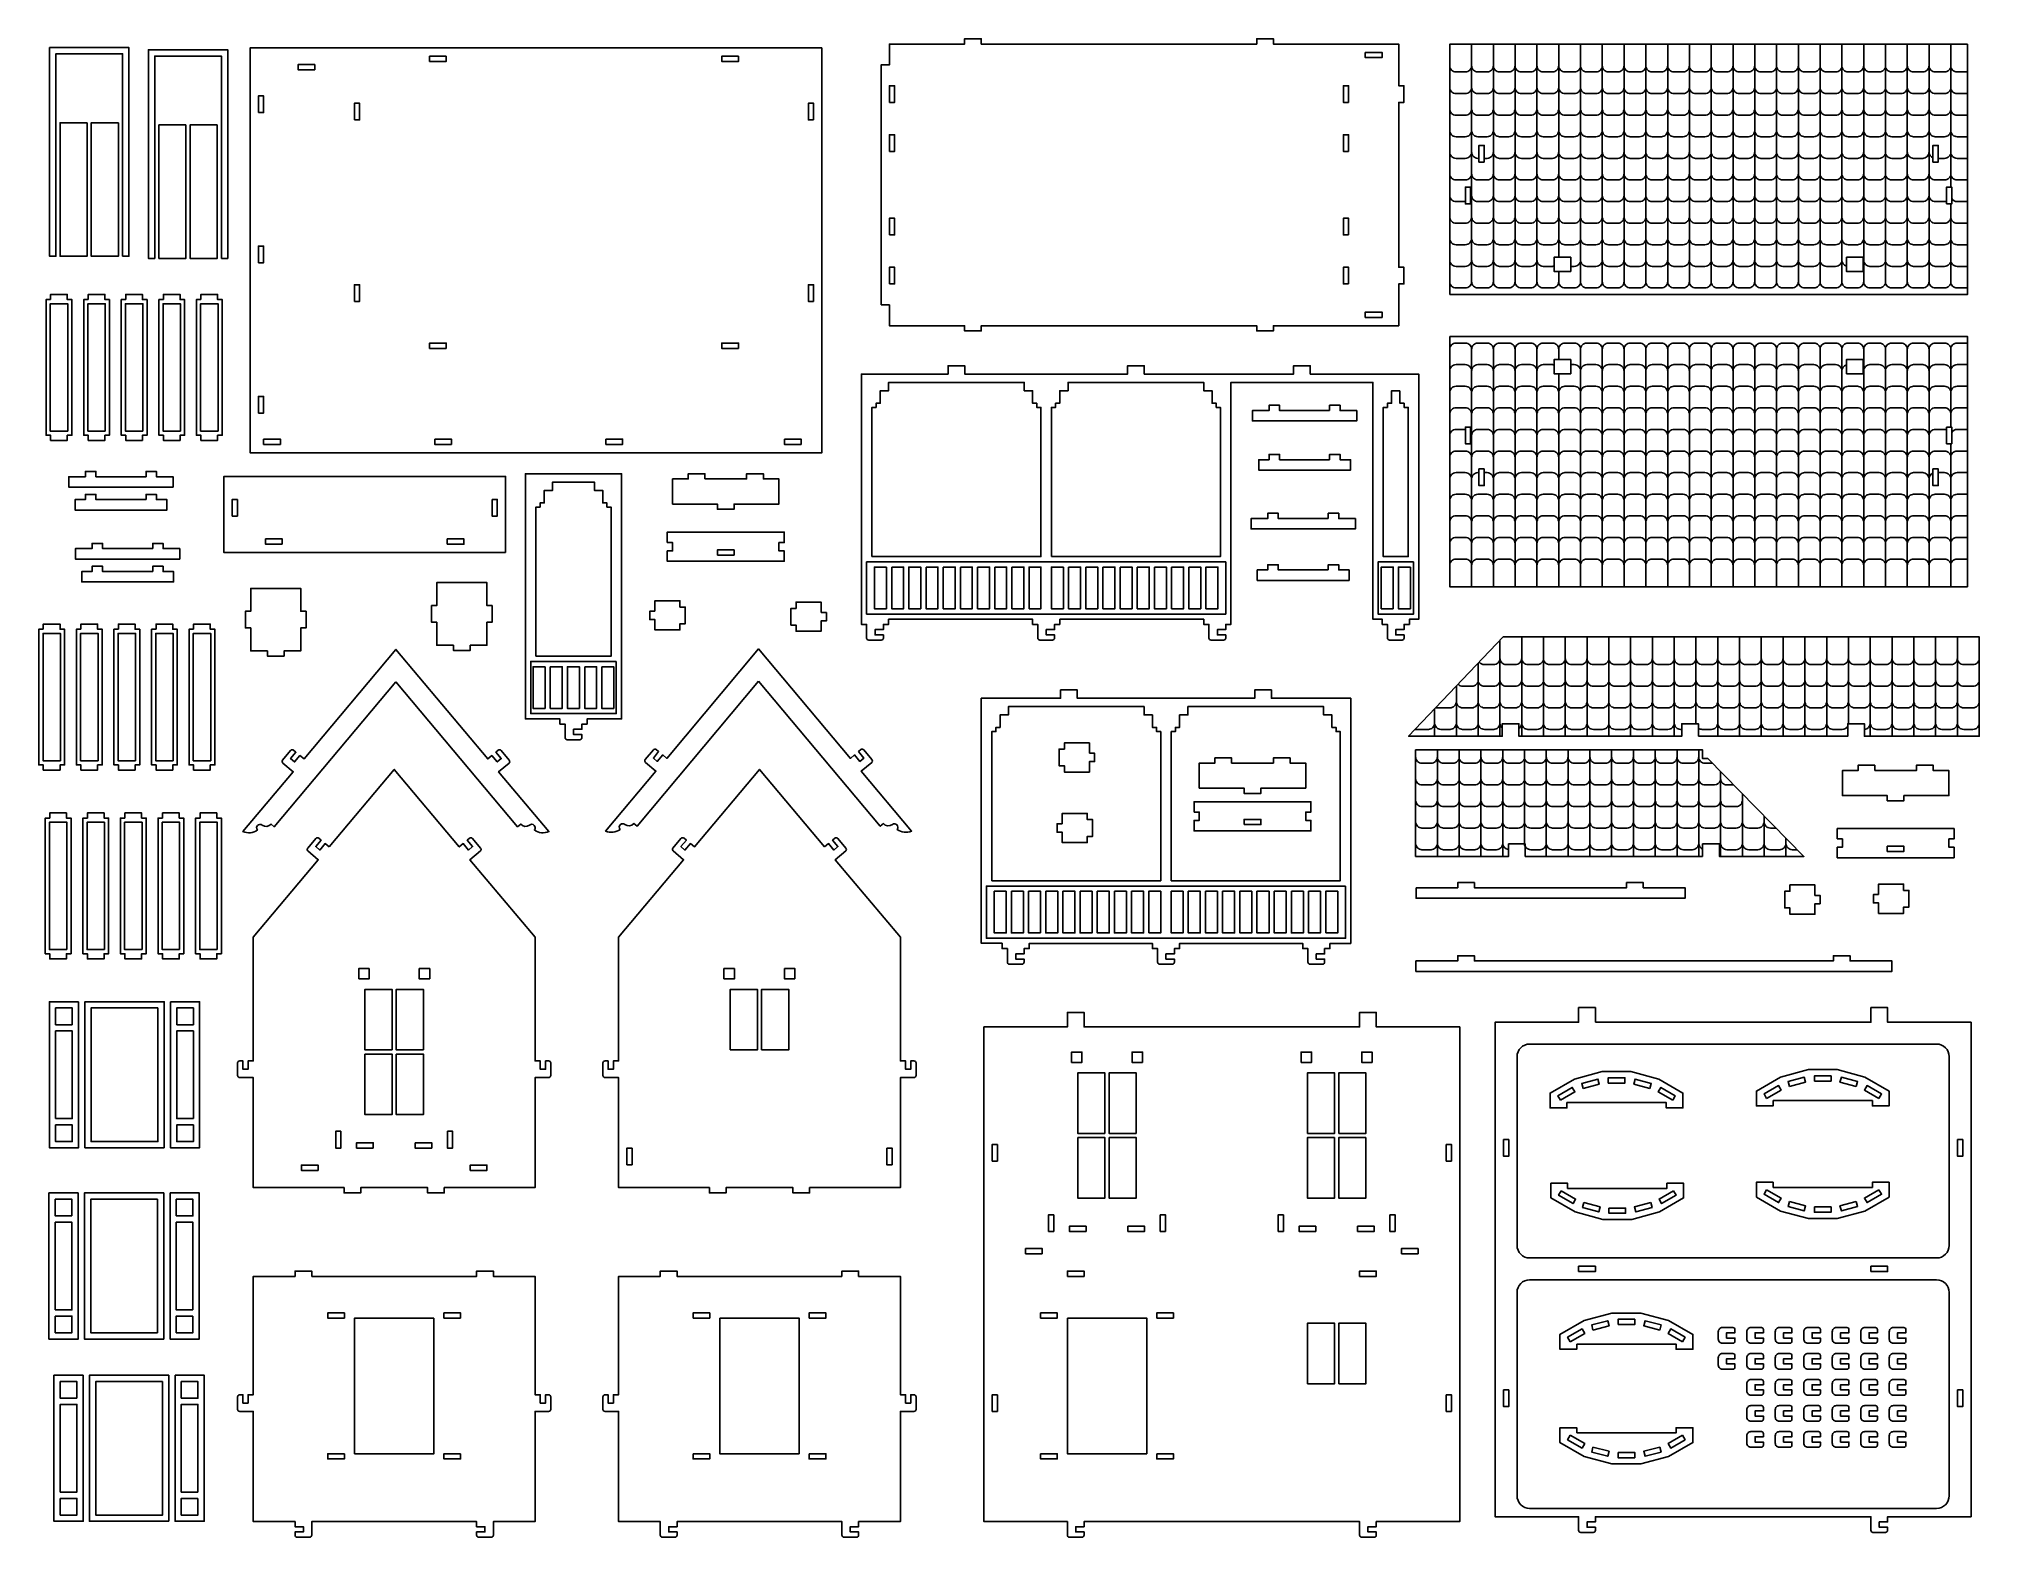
# Model space of a CAD drawing. Extents: x 2603 to 2788, y 2254 to 2397.
import ezdxf

# ---------------------------------------------------------------- set-up
doc = ezdxf.new("R2010")
doc.units = 0
doc.header["$MEASUREMENT"] = 0
doc.layers.add('LAYER1', color=18, linetype='CONTINUOUS')

msp = doc.modelspace()

# ---------------------------------------------------------------- linework, layer by layer
at = {"layer": 'LAYER1'}
for points in [[(2610.57, 2376.58), (2610.57, 2395.98), (2604.17, 2395.98), (2604.17, 2376.58), (2603.57, 2376.58), (2603.57, 2396.58), (2611.17, 2396.58), (2611.17, 2376.58)], [(2677.58, 2396.55), (2622.78, 2396.55), (2622.78, 2357.75), (2677.58, 2357.75)], [(2683.24, 2371.92), (2684.04, 2371.92), (2684.04, 2369.92), (2691.24, 2369.92), (2691.24, 2369.42), (2692.84, 2369.42), (2692.84, 2369.92), (2719.24, 2369.92), (2719.24, 2369.42), (2720.84, 2369.42), (2720.84, 2369.92), (2732.84, 2369.92), (2732.84, 2373.92), (2733.34, 2373.92), (2733.34, 2375.52), (2732.84, 2375.52), (2732.84, 2391.32), (2733.34, 2391.32), (2733.34, 2392.92), (2732.84, 2392.92), (2732.84, 2396.92), (2720.84, 2396.92), (2720.84, 2397.42), (2719.24, 2397.42), (2719.24, 2396.92), (2692.84, 2396.92), (2692.84, 2397.42), (2691.24, 2397.42), (2691.24, 2396.92), (2684.04, 2396.92), (2684.04, 2394.92), (2683.24, 2394.92)], [(2737.73, 2372.9), (2737.73, 2396.9), (2787.33, 2396.9), (2787.33, 2372.9)], [(2620.04, 2376.37), (2620.04, 2395.77), (2613.64, 2395.77), (2613.64, 2376.37), (2613.04, 2376.37), (2613.04, 2396.37), (2620.64, 2396.37), (2620.64, 2376.37)], [(2628.98, 2394.95), (2628.98, 2394.45), (2627.38, 2394.45), (2627.38, 2394.95)], [(2641.58, 2395.75), (2641.58, 2395.25), (2639.98, 2395.25), (2639.98, 2395.75)], [(2669.58, 2395.75), (2669.58, 2395.25), (2667.98, 2395.25), (2667.98, 2395.75)], [(2729.64, 2396.12), (2731.24, 2396.12), (2731.24, 2395.62), (2729.64, 2395.62)], [(2684.04, 2391.32), (2684.54, 2391.32), (2684.54, 2392.92), (2684.04, 2392.92)], [(2728.04, 2391.32), (2727.54, 2391.32), (2727.54, 2392.92), (2728.04, 2392.92)], [(2623.58, 2390.35), (2623.58, 2391.95), (2624.08, 2391.95), (2624.08, 2390.35)], [(2632.78, 2389.65), (2633.28, 2389.65), (2633.28, 2391.25), (2632.78, 2391.25)], [(2676.78, 2389.65), (2676.28, 2389.65), (2676.28, 2391.25), (2676.78, 2391.25)], [(2607.17, 2389.38), (2607.17, 2376.58), (2604.57, 2376.58), (2604.57, 2389.38)], [(2610.17, 2389.38), (2610.17, 2376.58), (2607.57, 2376.58), (2607.57, 2389.38)], [(2616.64, 2389.17), (2616.64, 2376.37), (2614.04, 2376.37), (2614.04, 2389.17)], [(2619.64, 2389.17), (2619.64, 2376.37), (2617.04, 2376.37), (2617.04, 2389.17)], [(2684.04, 2386.62), (2684.54, 2386.62), (2684.54, 2388.22), (2684.04, 2388.22)], [(2728.04, 2386.62), (2727.54, 2386.62), (2727.54, 2388.22), (2728.04, 2388.22)], [(2741.03, 2385.6), (2741.03, 2387.2), (2740.53, 2387.2), (2740.53, 2385.6)], [(2784.03, 2385.6), (2784.03, 2387.2), (2784.53, 2387.2), (2784.53, 2385.6)], [(2739.73, 2381.6), (2739.73, 2383.2), (2739.23, 2383.2), (2739.23, 2381.6)], [(2785.33, 2381.6), (2785.33, 2383.2), (2785.83, 2383.2), (2785.83, 2381.6)], [(2684.04, 2378.62), (2684.54, 2378.62), (2684.54, 2380.22), (2684.04, 2380.22)], [(2728.04, 2378.62), (2727.54, 2378.62), (2727.54, 2380.22), (2728.04, 2380.22)], [(2623.58, 2375.95), (2623.58, 2377.55), (2624.08, 2377.55), (2624.08, 2375.95)], [(2749.33, 2376.49), (2747.73, 2376.49), (2747.73, 2375.12), (2749.33, 2375.12)], [(2775.73, 2376.49), (2777.33, 2376.49), (2777.33, 2375.12), (2775.73, 2375.12)], [(2684.04, 2373.92), (2684.54, 2373.92), (2684.54, 2375.52), (2684.04, 2375.52)], [(2728.04, 2373.92), (2727.54, 2373.92), (2727.54, 2375.52), (2728.04, 2375.52)], [(2603.67, 2372.42), (2603.67, 2372.92), (2605.27, 2372.92), (2605.27, 2372.42), (2605.71, 2372.42), (2605.71, 2359.42), (2605.27, 2359.42), (2605.27, 2358.92), (2603.67, 2358.92), (2603.67, 2359.42), (2603.24, 2359.42), (2603.24, 2372.42)], [(2607.27, 2372.42), (2607.27, 2372.92), (2608.87, 2372.92), (2608.87, 2372.42), (2609.31, 2372.42), (2609.31, 2359.42), (2608.87, 2359.42), (2608.87, 2358.92), (2607.27, 2358.92), (2607.27, 2359.42), (2606.84, 2359.42), (2606.84, 2372.42)], [(2610.87, 2372.42), (2610.87, 2372.92), (2612.47, 2372.92), (2612.47, 2372.42), (2612.91, 2372.42), (2612.91, 2359.42), (2612.47, 2359.42), (2612.47, 2358.92), (2610.87, 2358.92), (2610.87, 2359.42), (2610.44, 2359.42), (2610.44, 2372.42)], [(2614.47, 2372.42), (2614.47, 2372.92), (2616.07, 2372.92), (2616.07, 2372.42), (2616.51, 2372.42), (2616.51, 2359.42), (2616.07, 2359.42), (2616.07, 2358.92), (2614.47, 2358.92), (2614.47, 2359.42), (2614.04, 2359.42), (2614.04, 2372.42)], [(2618.07, 2372.42), (2618.07, 2372.92), (2619.67, 2372.92), (2619.67, 2372.42), (2620.11, 2372.42), (2620.11, 2359.42), (2619.67, 2359.42), (2619.67, 2358.92), (2618.07, 2358.92), (2618.07, 2359.42), (2617.64, 2359.42), (2617.64, 2372.42)], [(2632.78, 2372.25), (2633.28, 2372.25), (2633.28, 2373.85), (2632.78, 2373.85)], [(2676.78, 2372.25), (2676.28, 2372.25), (2676.28, 2373.85), (2676.78, 2373.85)], [(2605.31, 2359.82), (2603.64, 2359.82), (2603.64, 2372.02), (2605.31, 2372.02)], [(2608.91, 2359.82), (2607.24, 2359.82), (2607.24, 2372.02), (2608.91, 2372.02)], [(2612.51, 2359.82), (2610.84, 2359.82), (2610.84, 2372.02), (2612.51, 2372.02)], [(2616.11, 2359.82), (2614.44, 2359.82), (2614.44, 2372.02), (2616.11, 2372.02)], [(2619.71, 2359.82), (2618.04, 2359.82), (2618.04, 2372.02), (2619.71, 2372.02)], [(2729.64, 2370.72), (2731.24, 2370.72), (2731.24, 2371.22), (2729.64, 2371.22)], [(2737.73, 2368.9), (2737.73, 2344.9), (2787.33, 2344.9), (2787.33, 2368.9)], [(2641.58, 2367.75), (2641.58, 2368.25), (2639.98, 2368.25), (2639.98, 2367.75)], [(2669.58, 2367.75), (2669.58, 2368.25), (2667.98, 2368.25), (2667.98, 2367.75)], [(2749.33, 2365.31), (2747.73, 2365.31), (2747.73, 2366.68), (2749.33, 2366.68)], [(2775.73, 2365.31), (2777.33, 2365.31), (2777.33, 2366.68), (2775.73, 2366.68)], [(2623.58, 2361.55), (2623.58, 2363.15), (2624.08, 2363.15), (2624.08, 2361.55)], [(2682.36, 2347.79), (2682.36, 2362.09), (2682.76, 2362.09), (2682.76, 2362.49), (2683.16, 2362.49), (2683.16, 2363.69), (2683.96, 2363.69), (2683.96, 2364.49), (2696.96, 2364.49), (2696.96, 2363.69), (2697.76, 2363.69), (2697.76, 2362.49), (2698.16, 2362.49), (2698.16, 2362.09), (2698.56, 2362.09), (2698.56, 2347.79)], [(2699.56, 2347.79), (2699.56, 2362.09), (2699.96, 2362.09), (2699.96, 2362.49), (2700.36, 2362.49), (2700.36, 2363.69), (2701.16, 2363.69), (2701.16, 2364.49), (2714.16, 2364.49), (2714.16, 2363.69), (2714.96, 2363.69), (2714.96, 2362.49), (2715.36, 2362.49), (2715.36, 2362.09), (2715.76, 2362.09), (2715.76, 2347.79)], [(2732.96, 2363.69), (2732.96, 2362.49), (2733.36, 2362.49), (2733.36, 2362.09), (2733.76, 2362.09), (2733.76, 2347.79), (2731.36, 2347.79), (2731.36, 2362.09), (2731.76, 2362.09), (2731.76, 2362.49), (2732.16, 2362.49), (2732.16, 2363.69)], [(2726.22, 2361.79), (2726.22, 2362.29), (2727.22, 2362.29), (2727.22, 2361.79), (2728.82, 2361.79), (2728.82, 2360.79), (2718.82, 2360.79), (2718.82, 2361.79), (2720.42, 2361.79), (2720.42, 2362.29), (2721.42, 2362.29), (2721.42, 2361.79)], [(2739.73, 2360.2), (2739.73, 2358.6), (2739.23, 2358.6), (2739.23, 2360.2)], [(2785.33, 2360.2), (2785.33, 2358.6), (2785.83, 2358.6), (2785.83, 2360.2)], [(2624.08, 2359.05), (2625.68, 2359.05), (2625.68, 2358.55), (2624.08, 2358.55)], [(2640.48, 2359.05), (2642.08, 2359.05), (2642.08, 2358.55), (2640.48, 2358.55)], [(2656.88, 2359.05), (2658.48, 2359.05), (2658.48, 2358.55), (2656.88, 2358.55)], [(2673.98, 2359.05), (2675.58, 2359.05), (2675.58, 2358.55), (2673.98, 2358.55)], [(2726.22, 2357.08), (2726.22, 2357.58), (2727.22, 2357.58), (2727.22, 2357.08), (2728.22, 2357.08), (2728.22, 2356.08), (2719.42, 2356.08), (2719.42, 2357.08), (2720.42, 2357.08), (2720.42, 2357.58), (2721.42, 2357.58), (2721.42, 2357.08)], [(2612.81, 2355.45), (2612.81, 2355.95), (2613.81, 2355.95), (2613.81, 2355.45), (2615.41, 2355.45), (2615.41, 2354.45), (2605.41, 2354.45), (2605.41, 2355.45), (2607.01, 2355.45), (2607.01, 2355.95), (2608.01, 2355.95), (2608.01, 2355.45)], [(2666.36, 2355.23), (2666.36, 2355.73), (2664.76, 2355.73), (2664.76, 2355.23), (2663.26, 2355.23), (2663.26, 2352.83), (2667.56, 2352.83), (2667.56, 2352.33), (2669.16, 2352.33), (2669.16, 2352.83), (2673.46, 2352.83), (2673.46, 2355.23), (2671.96, 2355.23), (2671.96, 2355.73), (2670.36, 2355.73), (2670.36, 2355.23)], [(2741.03, 2356.2), (2741.03, 2354.6), (2740.53, 2354.6), (2740.53, 2356.2)], [(2784.03, 2356.2), (2784.03, 2354.6), (2784.53, 2354.6), (2784.53, 2356.2)], [(2612.81, 2353.25), (2612.81, 2353.75), (2613.81, 2353.75), (2613.81, 2353.25), (2614.81, 2353.25), (2614.81, 2352.25), (2606.01, 2352.25), (2606.01, 2353.25), (2607.01, 2353.25), (2607.01, 2353.75), (2608.01, 2353.75), (2608.01, 2353.25)], [(2647.27, 2348.18), (2620.27, 2348.18), (2620.27, 2355.48), (2647.27, 2355.48)], [(2650.17, 2338.24), (2650.17, 2352.54), (2650.57, 2352.54), (2650.57, 2352.94), (2650.97, 2352.94), (2650.97, 2354.14), (2651.77, 2354.14), (2651.77, 2354.94), (2655.77, 2354.94), (2655.77, 2354.14), (2656.57, 2354.14), (2656.57, 2352.94), (2656.97, 2352.94), (2656.97, 2352.54), (2657.37, 2352.54), (2657.37, 2338.24)], [(2621.57, 2353.28), (2621.57, 2351.68), (2621.07, 2351.68), (2621.07, 2353.28)], [(2645.97, 2353.28), (2645.97, 2351.68), (2646.47, 2351.68), (2646.47, 2353.28)], [(2726.09, 2351.44), (2726.09, 2351.94), (2727.09, 2351.94), (2727.09, 2351.44), (2728.69, 2351.44), (2728.69, 2350.44), (2718.69, 2350.44), (2718.69, 2351.44), (2720.29, 2351.44), (2720.29, 2351.94), (2721.29, 2351.94), (2721.29, 2351.44)], [(2662.76, 2349.14), (2663.26, 2349.14), (2663.26, 2348.34), (2662.76, 2348.34), (2662.76, 2347.34), (2673.96, 2347.34), (2673.96, 2348.34), (2673.46, 2348.34), (2673.46, 2349.14), (2673.96, 2349.14), (2673.96, 2350.14), (2662.76, 2350.14)], [(2613.45, 2348.56), (2613.45, 2349.06), (2614.45, 2349.06), (2614.45, 2348.56), (2616.05, 2348.56), (2616.05, 2347.56), (2606.05, 2347.56), (2606.05, 2348.56), (2607.65, 2348.56), (2607.65, 2349.06), (2608.65, 2349.06), (2608.65, 2348.56)], [(2625.87, 2348.98), (2624.27, 2348.98), (2624.27, 2349.48), (2625.87, 2349.48)], [(2641.67, 2348.98), (2643.27, 2348.98), (2643.27, 2349.48), (2641.67, 2349.48)], [(2667.56, 2347.94), (2669.16, 2347.94), (2669.16, 2348.44), (2667.56, 2348.44)], [(2613.45, 2346.36), (2613.45, 2346.86), (2614.45, 2346.86), (2614.45, 2346.36), (2615.45, 2346.36), (2615.45, 2345.36), (2606.65, 2345.36), (2606.65, 2346.36), (2607.65, 2346.36), (2607.65, 2346.86), (2608.65, 2346.86), (2608.65, 2346.36)], [(2716.26, 2347.29), (2681.86, 2347.29), (2681.86, 2342.29), (2716.26, 2342.29)], [(2683.76, 2346.79), (2682.61, 2346.79), (2682.61, 2342.79), (2683.76, 2342.79)], [(2684.26, 2346.79), (2684.26, 2342.79), (2685.4, 2342.79), (2685.4, 2346.79)], [(2687.05, 2342.79), (2687.05, 2346.79), (2685.9, 2346.79), (2685.9, 2342.79)], [(2687.55, 2346.79), (2687.55, 2342.79), (2688.69, 2342.79), (2688.69, 2346.79)], [(2689.19, 2346.79), (2689.19, 2342.79), (2690.34, 2342.79), (2690.34, 2346.79)], [(2690.84, 2346.79), (2690.84, 2342.79), (2691.98, 2342.79), (2691.98, 2346.79)], [(2692.48, 2346.79), (2692.48, 2342.79), (2693.63, 2342.79), (2693.63, 2346.79)], [(2694.13, 2346.79), (2694.13, 2342.79), (2695.27, 2342.79), (2695.27, 2346.79)], [(2695.77, 2346.79), (2695.77, 2342.79), (2696.92, 2342.79), (2696.92, 2346.79)], [(2697.42, 2342.79), (2698.56, 2342.79), (2698.56, 2346.79), (2697.42, 2346.79)], [(2700.71, 2346.79), (2699.56, 2346.79), (2699.56, 2342.79), (2700.71, 2342.79)], [(2701.21, 2346.79), (2701.21, 2342.79), (2702.35, 2342.79), (2702.35, 2346.79)], [(2702.85, 2346.79), (2702.85, 2342.79), (2704, 2342.79), (2704, 2346.79)], [(2704.5, 2346.79), (2704.5, 2342.79), (2705.64, 2342.79), (2705.64, 2346.79)], [(2706.14, 2346.79), (2706.14, 2342.79), (2707.29, 2342.79), (2707.29, 2346.79)], [(2707.79, 2346.79), (2707.79, 2342.79), (2708.93, 2342.79), (2708.93, 2346.79)], [(2709.43, 2346.79), (2709.43, 2342.79), (2710.58, 2342.79), (2710.58, 2346.79)], [(2711.08, 2346.79), (2711.08, 2342.79), (2712.22, 2342.79), (2712.22, 2346.79)], [(2712.72, 2346.79), (2712.72, 2342.79), (2713.87, 2342.79), (2713.87, 2346.79)], [(2714.37, 2342.79), (2715.51, 2342.79), (2715.51, 2346.79), (2714.37, 2346.79)], [(2726.09, 2346.51), (2726.09, 2347.01), (2727.09, 2347.01), (2727.09, 2346.51), (2728.09, 2346.51), (2728.09, 2345.51), (2719.29, 2345.51), (2719.29, 2346.51), (2720.29, 2346.51), (2720.29, 2347.01), (2721.29, 2347.01), (2721.29, 2346.51)], [(2734.26, 2347.29), (2730.86, 2347.29), (2730.86, 2342.29), (2734.26, 2342.29)], [(2732.31, 2342.79), (2731.17, 2342.79), (2731.17, 2346.79), (2732.31, 2346.79)], [(2733.96, 2346.79), (2733.96, 2342.79), (2732.81, 2342.79), (2732.81, 2346.79)], [(2624.44, 2338.75), (2624.44, 2338.25), (2626.04, 2338.25), (2626.04, 2338.75), (2627.64, 2338.75), (2627.64, 2340.95), (2628.14, 2340.95), (2628.14, 2342.55), (2627.64, 2342.55), (2627.64, 2344.75), (2622.84, 2344.75), (2622.84, 2342.55), (2622.34, 2342.55), (2622.34, 2340.95), (2622.84, 2340.95), (2622.84, 2338.75)], [(2643.87, 2339.3), (2643.87, 2338.8), (2642.27, 2338.8), (2642.27, 2339.3), (2640.67, 2339.3), (2640.67, 2341.5), (2640.17, 2341.5), (2640.17, 2343.1), (2640.67, 2343.1), (2640.67, 2345.3), (2645.47, 2345.3), (2645.47, 2343.1), (2645.97, 2343.1), (2645.97, 2341.5), (2645.47, 2341.5), (2645.47, 2339.3)], [(2661.57, 2342.56), (2661.07, 2342.56), (2661.07, 2341.76), (2661.57, 2341.76), (2661.57, 2340.76), (2663.97, 2340.76), (2663.97, 2341.36), (2664.47, 2341.36), (2664.47, 2342.96), (2663.97, 2342.96), (2663.97, 2343.56), (2661.57, 2343.56)], [(2677.5, 2342.43), (2678, 2342.43), (2678, 2341.63), (2677.5, 2341.63), (2677.5, 2340.63), (2675.1, 2340.63), (2675.1, 2341.23), (2674.6, 2341.23), (2674.6, 2342.83), (2675.1, 2342.83), (2675.1, 2343.43), (2677.5, 2343.43)], [(2602.97, 2340.83), (2602.97, 2341.33), (2604.57, 2341.33), (2604.57, 2340.83), (2605.01, 2340.83), (2605.01, 2327.83), (2604.57, 2327.83), (2604.57, 2327.33), (2602.97, 2327.33), (2602.97, 2327.83), (2602.54, 2327.83), (2602.54, 2340.83)], [(2606.57, 2340.83), (2606.57, 2341.33), (2608.17, 2341.33), (2608.17, 2340.83), (2608.61, 2340.83), (2608.61, 2327.83), (2608.17, 2327.83), (2608.17, 2327.33), (2606.57, 2327.33), (2606.57, 2327.83), (2606.14, 2327.83), (2606.14, 2340.83)], [(2610.17, 2340.83), (2610.17, 2341.33), (2611.77, 2341.33), (2611.77, 2340.83), (2612.21, 2340.83), (2612.21, 2327.83), (2611.77, 2327.83), (2611.77, 2327.33), (2610.17, 2327.33), (2610.17, 2327.83), (2609.74, 2327.83), (2609.74, 2340.83)], [(2613.77, 2340.83), (2613.77, 2341.33), (2615.37, 2341.33), (2615.37, 2340.83), (2615.81, 2340.83), (2615.81, 2327.83), (2615.37, 2327.83), (2615.37, 2327.33), (2613.77, 2327.33), (2613.77, 2327.83), (2613.34, 2327.83), (2613.34, 2340.83)], [(2617.37, 2340.83), (2617.37, 2341.33), (2618.97, 2341.33), (2618.97, 2340.83), (2619.41, 2340.83), (2619.41, 2327.83), (2618.97, 2327.83), (2618.97, 2327.33), (2617.37, 2327.33), (2617.37, 2327.83), (2616.94, 2327.83), (2616.94, 2340.83)], [(2604.61, 2328.23), (2602.94, 2328.23), (2602.94, 2340.43), (2604.61, 2340.43)], [(2608.21, 2328.23), (2606.54, 2328.23), (2606.54, 2340.43), (2608.21, 2340.43)], [(2611.81, 2328.23), (2610.14, 2328.23), (2610.14, 2340.43), (2611.81, 2340.43)], [(2615.41, 2328.23), (2613.74, 2328.23), (2613.74, 2340.43), (2615.41, 2340.43)], [(2619.01, 2328.23), (2617.34, 2328.23), (2617.34, 2340.43), (2619.01, 2340.43)], [(2761.56, 2330.57), (2761.56, 2331.77), (2759.96, 2331.77), (2759.96, 2330.57), (2744.36, 2330.57), (2744.36, 2331.77), (2742.76, 2331.77), (2742.76, 2330.57), (2733.79, 2330.57), (2742.86, 2340.1), (2788.46, 2340.1), (2788.46, 2330.57), (2777.46, 2330.57), (2777.46, 2331.77), (2775.86, 2331.77), (2775.86, 2330.57)], [(2657.87, 2337.74), (2649.67, 2337.74), (2649.67, 2332.74), (2657.87, 2332.74)], [(2651.05, 2337.24), (2649.9, 2337.24), (2649.9, 2333.24), (2651.05, 2333.24)], [(2651.55, 2337.24), (2651.55, 2333.24), (2652.69, 2333.24), (2652.69, 2337.24)], [(2654.34, 2333.24), (2654.34, 2337.24), (2653.19, 2337.24), (2653.19, 2333.24)], [(2654.84, 2337.24), (2654.84, 2333.24), (2655.98, 2333.24), (2655.98, 2337.24)], [(2656.48, 2337.24), (2656.48, 2333.24), (2657.63, 2333.24), (2657.63, 2337.24)], [(2693.84, 2316.72), (2693.84, 2331.02), (2694.24, 2331.02), (2694.24, 2331.42), (2694.64, 2331.42), (2694.64, 2332.62), (2695.44, 2332.62), (2695.44, 2333.42), (2708.44, 2333.42), (2708.44, 2332.62), (2709.24, 2332.62), (2709.24, 2331.42), (2709.64, 2331.42), (2709.64, 2331.02), (2710.04, 2331.02), (2710.04, 2316.72)], [(2711.04, 2316.72), (2711.04, 2331.02), (2711.44, 2331.02), (2711.44, 2331.42), (2711.84, 2331.42), (2711.84, 2332.62), (2712.64, 2332.62), (2712.64, 2333.42), (2725.64, 2333.42), (2725.64, 2332.62), (2726.44, 2332.62), (2726.44, 2331.42), (2726.84, 2331.42), (2726.84, 2331.02), (2727.24, 2331.02), (2727.24, 2316.72)], [(2703.2, 2328.94), (2703.7, 2328.94), (2703.7, 2328.14), (2703.2, 2328.14), (2703.2, 2327.14), (2700.8, 2327.14), (2700.8, 2327.74), (2700.3, 2327.74), (2700.3, 2329.34), (2700.8, 2329.34), (2700.8, 2329.94), (2703.2, 2329.94)], [(2716.83, 2328), (2716.83, 2328.5), (2715.23, 2328.5), (2715.23, 2328), (2713.73, 2328), (2713.73, 2325.6), (2718.03, 2325.6), (2718.03, 2325.1), (2719.63, 2325.1), (2719.63, 2325.6), (2723.93, 2325.6), (2723.93, 2328), (2722.43, 2328), (2722.43, 2328.5), (2720.83, 2328.5), (2720.83, 2328)], [(2761.96, 2319.05), (2761.96, 2320.25), (2763.56, 2320.25), (2763.56, 2319.05), (2771.66, 2319.05), (2762.46, 2328.44), (2761.96, 2328.44), (2761.96, 2329.27), (2734.46, 2329.27), (2734.46, 2319.05), (2743.36, 2319.05), (2743.36, 2320.25), (2744.96, 2320.25), (2744.96, 2319.05)], [(2778.45, 2327.29), (2778.45, 2327.79), (2776.85, 2327.79), (2776.85, 2327.29), (2775.35, 2327.29), (2775.35, 2324.89), (2779.65, 2324.89), (2779.65, 2324.39), (2781.25, 2324.39), (2781.25, 2324.89), (2785.55, 2324.89), (2785.55, 2327.29), (2784.05, 2327.29), (2784.05, 2327.79), (2782.45, 2327.79), (2782.45, 2327.29)], [(2713.23, 2323.3), (2713.73, 2323.3), (2713.73, 2322.5), (2713.23, 2322.5), (2713.23, 2321.5), (2724.43, 2321.5), (2724.43, 2322.5), (2723.93, 2322.5), (2723.93, 2323.3), (2724.43, 2323.3), (2724.43, 2324.3), (2713.23, 2324.3)], [(2603.59, 2322.73), (2603.59, 2323.23), (2605.19, 2323.23), (2605.19, 2322.73), (2605.63, 2322.73), (2605.63, 2309.73), (2605.19, 2309.73), (2605.19, 2309.23), (2603.59, 2309.23), (2603.59, 2309.73), (2603.16, 2309.73), (2603.16, 2322.73)], [(2605.23, 2310.13), (2603.56, 2310.13), (2603.56, 2322.33), (2605.23, 2322.33)], [(2607.19, 2322.73), (2607.19, 2323.23), (2608.79, 2323.23), (2608.79, 2322.73), (2609.23, 2322.73), (2609.23, 2309.73), (2608.79, 2309.73), (2608.79, 2309.23), (2607.19, 2309.23), (2607.19, 2309.73), (2606.76, 2309.73), (2606.76, 2322.73)], [(2608.83, 2310.13), (2607.16, 2310.13), (2607.16, 2322.33), (2608.83, 2322.33)], [(2610.79, 2322.73), (2610.79, 2323.23), (2612.39, 2323.23), (2612.39, 2322.73), (2612.83, 2322.73), (2612.83, 2309.73), (2612.39, 2309.73), (2612.39, 2309.23), (2610.79, 2309.23), (2610.79, 2309.73), (2610.36, 2309.73), (2610.36, 2322.73)], [(2612.43, 2310.13), (2610.76, 2310.13), (2610.76, 2322.33), (2612.43, 2322.33)], [(2614.39, 2322.73), (2614.39, 2323.23), (2615.99, 2323.23), (2615.99, 2322.73), (2616.43, 2322.73), (2616.43, 2309.73), (2615.99, 2309.73), (2615.99, 2309.23), (2614.39, 2309.23), (2614.39, 2309.73), (2613.96, 2309.73), (2613.96, 2322.73)], [(2616.03, 2310.13), (2614.36, 2310.13), (2614.36, 2322.33), (2616.03, 2322.33)], [(2617.99, 2322.73), (2617.99, 2323.23), (2619.59, 2323.23), (2619.59, 2322.73), (2620.03, 2322.73), (2620.03, 2309.73), (2619.59, 2309.73), (2619.59, 2309.23), (2617.99, 2309.23), (2617.99, 2309.73), (2617.56, 2309.73), (2617.56, 2322.73)], [(2619.63, 2310.13), (2617.96, 2310.13), (2617.96, 2322.33), (2619.63, 2322.33)], [(2700.6, 2322.18), (2700.1, 2322.18), (2700.1, 2321.38), (2700.6, 2321.38), (2700.6, 2320.38), (2703, 2320.38), (2703, 2320.98), (2703.5, 2320.98), (2703.5, 2322.58), (2703, 2322.58), (2703, 2323.18), (2700.6, 2323.18)], [(2718.03, 2322.1), (2719.63, 2322.1), (2719.63, 2322.6), (2718.03, 2322.6)], [(2774.85, 2320.73), (2775.35, 2320.73), (2775.35, 2319.93), (2774.85, 2319.93), (2774.85, 2318.93), (2786.05, 2318.93), (2786.05, 2319.93), (2785.55, 2319.93), (2785.55, 2320.73), (2786.05, 2320.73), (2786.05, 2321.73), (2774.85, 2321.73)], [(2779.65, 2319.53), (2781.25, 2319.53), (2781.25, 2320.03), (2779.65, 2320.03)], [(2727.74, 2316.22), (2693.34, 2316.22), (2693.34, 2311.22), (2727.74, 2311.22)], [(2695.23, 2315.72), (2694.09, 2315.72), (2694.09, 2311.72), (2695.23, 2311.72)], [(2695.73, 2315.72), (2695.73, 2311.72), (2696.88, 2311.72), (2696.88, 2315.72)], [(2698.52, 2311.72), (2698.52, 2315.72), (2697.38, 2315.72), (2697.38, 2311.72)], [(2699.02, 2315.72), (2699.02, 2311.72), (2700.17, 2311.72), (2700.17, 2315.72)], [(2700.67, 2315.72), (2700.67, 2311.72), (2701.81, 2311.72), (2701.81, 2315.72)], [(2702.31, 2315.72), (2702.31, 2311.72), (2703.46, 2311.72), (2703.46, 2315.72)], [(2703.96, 2315.72), (2703.96, 2311.72), (2705.1, 2311.72), (2705.1, 2315.72)], [(2705.6, 2315.72), (2705.6, 2311.72), (2706.75, 2311.72), (2706.75, 2315.72)], [(2707.25, 2315.72), (2707.25, 2311.72), (2708.39, 2311.72), (2708.39, 2315.72)], [(2708.89, 2311.72), (2710.04, 2311.72), (2710.04, 2315.72), (2708.89, 2315.72)], [(2712.18, 2315.72), (2711.04, 2315.72), (2711.04, 2311.72), (2712.18, 2311.72)], [(2712.68, 2315.72), (2712.68, 2311.72), (2713.83, 2311.72), (2713.83, 2315.72)], [(2714.33, 2315.72), (2714.33, 2311.72), (2715.47, 2311.72), (2715.47, 2315.72)], [(2715.97, 2315.72), (2715.97, 2311.72), (2717.12, 2311.72), (2717.12, 2315.72)], [(2717.62, 2315.72), (2717.62, 2311.72), (2718.76, 2311.72), (2718.76, 2315.72)], [(2719.26, 2315.72), (2719.26, 2311.72), (2720.41, 2311.72), (2720.41, 2315.72)], [(2720.91, 2315.72), (2720.91, 2311.72), (2722.05, 2311.72), (2722.05, 2315.72)], [(2722.55, 2315.72), (2722.55, 2311.72), (2723.7, 2311.72), (2723.7, 2315.72)], [(2724.2, 2315.72), (2724.2, 2311.72), (2725.34, 2311.72), (2725.34, 2315.72)], [(2725.84, 2311.72), (2726.99, 2311.72), (2726.99, 2315.72), (2725.84, 2315.72)], [(2734.5, 2316.05), (2734.5, 2315.05), (2760.27, 2315.05), (2760.27, 2316.05), (2756.27, 2316.05), (2756.27, 2316.55), (2754.67, 2316.55), (2754.67, 2316.05), (2740.1, 2316.05), (2740.1, 2316.55), (2738.5, 2316.55), (2738.5, 2316.05)], [(2772.72, 2315.32), (2773.22, 2315.32), (2773.22, 2314.52), (2772.72, 2314.52), (2772.72, 2313.52), (2770.32, 2313.52), (2770.32, 2314.12), (2769.82, 2314.12), (2769.82, 2315.72), (2770.32, 2315.72), (2770.32, 2316.32), (2772.72, 2316.32)], [(2778.82, 2315.4), (2778.32, 2315.4), (2778.32, 2314.6), (2778.82, 2314.6), (2778.82, 2313.6), (2781.22, 2313.6), (2781.22, 2314.2), (2781.72, 2314.2), (2781.72, 2315.8), (2781.22, 2315.8), (2781.22, 2316.4), (2778.82, 2316.4)], [(2734.49, 2309.04), (2734.49, 2308.04), (2780.09, 2308.04), (2780.09, 2309.04), (2776.09, 2309.04), (2776.09, 2309.54), (2774.49, 2309.54), (2774.49, 2309.04), (2740.09, 2309.04), (2740.09, 2309.54), (2738.49, 2309.54), (2738.49, 2309.04)], [(2633.19, 2307.31), (2634.19, 2307.31), (2634.19, 2308.31), (2633.19, 2308.31)], [(2639.99, 2307.31), (2638.99, 2307.31), (2638.99, 2308.31), (2639.99, 2308.31)], [(2668.19, 2307.31), (2669.19, 2307.31), (2669.19, 2308.31), (2668.19, 2308.31)], [(2674.99, 2307.31), (2673.99, 2307.31), (2673.99, 2308.31), (2674.99, 2308.31)], [(2636.39, 2300.51), (2636.39, 2306.31), (2633.79, 2306.31), (2633.79, 2300.51)], [(2639.39, 2300.51), (2639.39, 2306.31), (2636.79, 2306.31), (2636.79, 2300.51)], [(2668.79, 2300.51), (2668.79, 2306.31), (2671.39, 2306.31), (2671.39, 2300.51)], [(2671.79, 2300.51), (2671.79, 2306.31), (2674.39, 2306.31), (2674.39, 2300.51)], [(2606.35, 2305.13), (2603.55, 2305.13), (2603.55, 2291.13), (2606.35, 2291.13)], [(2605.75, 2302.93), (2605.75, 2304.53), (2604.15, 2304.53), (2604.15, 2302.93)], [(2614.55, 2291.13), (2606.95, 2291.13), (2606.95, 2305.13), (2614.55, 2305.13)], [(2613.95, 2304.53), (2607.55, 2304.53), (2607.55, 2291.73), (2613.95, 2291.73)], [(2615.15, 2305.13), (2617.95, 2305.13), (2617.95, 2291.13), (2615.15, 2291.13)], [(2615.75, 2302.93), (2615.75, 2304.53), (2617.35, 2304.53), (2617.35, 2302.93)], [(2604.15, 2293.93), (2605.75, 2293.93), (2605.75, 2302.33), (2604.15, 2302.33)], [(2617.35, 2293.93), (2615.75, 2293.93), (2615.75, 2302.33), (2617.35, 2302.33)], [(2633.79, 2300.11), (2633.79, 2294.31), (2636.39, 2294.31), (2636.39, 2300.11)], [(2636.79, 2300.11), (2636.79, 2294.31), (2639.39, 2294.31), (2639.39, 2300.11)], [(2701.49, 2299.31), (2702.49, 2299.31), (2702.49, 2300.31), (2701.49, 2300.31)], [(2708.29, 2299.31), (2707.29, 2299.31), (2707.29, 2300.31), (2708.29, 2300.31)], [(2723.49, 2299.31), (2724.49, 2299.31), (2724.49, 2300.31), (2723.49, 2300.31)], [(2730.29, 2299.31), (2729.29, 2299.31), (2729.29, 2300.31), (2730.29, 2300.31)], [(2704.69, 2292.51), (2704.69, 2298.31), (2702.09, 2298.31), (2702.09, 2292.51)], [(2707.69, 2292.51), (2707.69, 2298.31), (2705.09, 2298.31), (2705.09, 2292.51)], [(2724.09, 2292.51), (2724.09, 2298.31), (2726.69, 2298.31), (2726.69, 2292.51)], [(2727.09, 2292.51), (2727.09, 2298.31), (2729.69, 2298.31), (2729.69, 2292.51)], [(2748.95, 2295.46), (2748.95, 2294.96), (2747.35, 2294.96), (2747.35, 2296.38), (2749.67, 2297.72), (2752.33, 2298.44), (2755.09, 2298.44), (2757.75, 2297.72), (2760.07, 2296.38), (2760.07, 2294.96), (2758.47, 2294.96), (2758.47, 2295.46)], [(2768.71, 2295.65), (2768.71, 2295.15), (2767.11, 2295.15), (2767.11, 2296.57), (2769.43, 2297.91), (2772.09, 2298.62), (2774.85, 2298.62), (2777.51, 2297.91), (2779.83, 2296.57), (2779.83, 2295.15), (2778.23, 2295.15), (2778.23, 2295.65)], [(2772.67, 2297.52), (2774.27, 2297.52), (2774.27, 2298.02), (2772.67, 2298.02)], [(2748.33, 2295.68), (2749.72, 2296.48), (2749.47, 2296.91), (2748.08, 2296.11)], [(2750.51, 2296.81), (2752.06, 2297.22), (2751.93, 2297.71), (2750.38, 2297.29)], [(2752.91, 2297.34), (2754.51, 2297.34), (2754.51, 2297.84), (2752.91, 2297.84)], [(2756.91, 2296.81), (2755.37, 2297.22), (2755.49, 2297.71), (2757.04, 2297.29)], [(2759.09, 2295.68), (2757.71, 2296.48), (2757.96, 2296.91), (2759.34, 2296.11)], [(2768.09, 2295.86), (2769.48, 2296.66), (2769.23, 2297.1), (2767.84, 2296.3)], [(2770.27, 2296.99), (2771.82, 2297.41), (2771.69, 2297.89), (2770.14, 2297.48)], [(2776.67, 2296.99), (2775.12, 2297.41), (2775.25, 2297.89), (2776.8, 2297.48)], [(2778.85, 2295.86), (2777.46, 2296.66), (2777.71, 2297.1), (2779.1, 2296.3)], [(2604.15, 2293.33), (2604.15, 2291.73), (2605.75, 2291.73), (2605.75, 2293.33)], [(2617.35, 2293.33), (2617.35, 2291.73), (2615.75, 2291.73), (2615.75, 2293.33)], [(2631.49, 2292.71), (2631.49, 2291.11), (2630.99, 2291.11), (2630.99, 2292.71)], [(2641.69, 2292.71), (2641.69, 2291.11), (2642.19, 2291.11), (2642.19, 2292.71)], [(2634.59, 2291.11), (2632.99, 2291.11), (2632.99, 2291.61), (2634.59, 2291.61)], [(2638.59, 2291.61), (2640.19, 2291.61), (2640.19, 2291.11), (2638.59, 2291.11)], [(2659.39, 2291.11), (2659.39, 2289.51), (2658.89, 2289.51), (2658.89, 2291.11)], [(2683.79, 2291.11), (2683.79, 2289.51), (2684.29, 2289.51), (2684.29, 2291.11)], [(2694.39, 2291.46), (2694.39, 2289.86), (2693.89, 2289.86), (2693.89, 2291.46)], [(2702.09, 2292.11), (2702.09, 2286.31), (2704.69, 2286.31), (2704.69, 2292.11)], [(2705.09, 2292.11), (2705.09, 2286.31), (2707.69, 2286.31), (2707.69, 2292.11)], [(2726.69, 2292.11), (2726.69, 2286.31), (2724.09, 2286.31), (2724.09, 2292.11)], [(2729.69, 2292.11), (2729.69, 2286.31), (2727.09, 2286.31), (2727.09, 2292.11)], [(2737.39, 2291.46), (2737.39, 2289.86), (2737.89, 2289.86), (2737.89, 2291.46)], [(2743.38, 2291.92), (2743.38, 2290.32), (2742.88, 2290.32), (2742.88, 2291.92)], [(2786.38, 2291.92), (2786.38, 2290.32), (2786.88, 2290.32), (2786.88, 2291.92)], [(2629.3, 2288.97), (2627.7, 2288.97), (2627.7, 2289.47), (2629.3, 2289.47)], [(2643.87, 2288.97), (2645.47, 2288.97), (2645.47, 2289.47), (2643.87, 2289.47)], [(2749.02, 2287.24), (2749.02, 2287.74), (2747.42, 2287.74), (2747.42, 2286.32), (2749.74, 2284.98), (2752.4, 2284.26), (2755.16, 2284.26), (2757.82, 2284.98), (2760.14, 2286.32), (2760.14, 2287.74), (2758.54, 2287.74), (2758.54, 2287.24)], [(2748.4, 2287.02), (2749.79, 2286.22), (2749.54, 2285.79), (2748.15, 2286.59)], [(2759.16, 2287.02), (2757.78, 2286.22), (2758.03, 2285.79), (2759.41, 2286.59)], [(2768.71, 2287.33), (2768.71, 2287.83), (2767.11, 2287.83), (2767.11, 2286.41), (2769.43, 2285.07), (2772.09, 2284.36), (2774.85, 2284.36), (2777.51, 2285.07), (2779.83, 2286.41), (2779.83, 2287.83), (2778.23, 2287.83), (2778.23, 2287.33)], [(2768.09, 2287.11), (2769.48, 2286.31), (2769.23, 2285.88), (2767.84, 2286.68)], [(2778.85, 2287.11), (2777.46, 2286.31), (2777.71, 2285.88), (2779.1, 2286.68)], [(2606.31, 2286.8), (2603.51, 2286.8), (2603.51, 2272.8), (2606.31, 2272.8)], [(2605.71, 2284.6), (2605.71, 2286.2), (2604.11, 2286.2), (2604.11, 2284.6)], [(2614.51, 2272.8), (2606.91, 2272.8), (2606.91, 2286.8), (2614.51, 2286.8)], [(2613.91, 2286.2), (2607.51, 2286.2), (2607.51, 2273.4), (2613.91, 2273.4)], [(2615.11, 2286.8), (2617.91, 2286.8), (2617.91, 2272.8), (2615.11, 2272.8)], [(2615.71, 2284.6), (2615.71, 2286.2), (2617.31, 2286.2), (2617.31, 2284.6)], [(2750.58, 2285.89), (2752.13, 2285.47), (2752, 2284.99), (2750.45, 2285.41)], [(2752.98, 2285.36), (2754.58, 2285.36), (2754.58, 2284.86), (2752.98, 2284.86)], [(2756.98, 2285.89), (2755.43, 2285.47), (2755.56, 2284.99), (2757.11, 2285.41)], [(2770.27, 2285.98), (2771.82, 2285.57), (2771.69, 2285.08), (2770.14, 2285.5)], [(2772.67, 2285.46), (2774.27, 2285.46), (2774.27, 2284.96), (2772.67, 2284.96)], [(2776.67, 2285.98), (2775.12, 2285.57), (2775.25, 2285.08), (2776.8, 2285.5)], [(2604.11, 2275.6), (2605.71, 2275.6), (2605.71, 2284), (2604.11, 2284)], [(2617.31, 2275.6), (2615.71, 2275.6), (2615.71, 2284), (2617.31, 2284)], [(2699.79, 2284.71), (2699.79, 2283.11), (2699.29, 2283.11), (2699.29, 2284.71)], [(2702.89, 2283.61), (2701.29, 2283.61), (2701.29, 2283.11), (2702.89, 2283.11)], [(2706.89, 2283.11), (2708.49, 2283.11), (2708.49, 2283.61), (2706.89, 2283.61)], [(2709.99, 2284.71), (2709.99, 2283.11), (2710.49, 2283.11), (2710.49, 2284.71)], [(2721.79, 2284.71), (2721.79, 2283.11), (2721.29, 2283.11), (2721.29, 2284.71)], [(2724.89, 2283.61), (2723.29, 2283.61), (2723.29, 2283.11), (2724.89, 2283.11)], [(2728.89, 2283.11), (2730.49, 2283.11), (2730.49, 2283.61), (2728.89, 2283.61)], [(2731.99, 2284.71), (2731.99, 2283.11), (2732.49, 2283.11), (2732.49, 2284.71)], [(2698.69, 2280.97), (2697.09, 2280.97), (2697.09, 2281.47), (2698.69, 2281.47)], [(2733.09, 2280.97), (2734.69, 2280.97), (2734.69, 2281.47), (2733.09, 2281.47)], [(2750.08, 2279.27), (2751.68, 2279.27), (2751.68, 2279.77), (2750.08, 2279.77)], [(2778.08, 2279.27), (2779.68, 2279.27), (2779.68, 2279.77), (2778.08, 2279.77)], [(2701.09, 2278.81), (2702.69, 2278.81), (2702.69, 2279.31), (2701.09, 2279.31)], [(2729.09, 2278.81), (2730.69, 2278.81), (2730.69, 2279.31), (2729.09, 2279.31)], [(2604.11, 2275), (2604.11, 2273.4), (2605.71, 2273.4), (2605.71, 2275)], [(2617.31, 2275), (2617.31, 2273.4), (2615.71, 2273.4), (2615.71, 2275)], [(2631.82, 2274.81), (2630.22, 2274.81), (2630.22, 2275.31), (2631.82, 2275.31)], [(2640.39, 2274.81), (2632.79, 2274.81), (2632.79, 2261.81), (2640.39, 2261.81)], [(2642.95, 2274.81), (2641.35, 2274.81), (2641.35, 2275.31), (2642.95, 2275.31)], [(2665.22, 2274.81), (2666.82, 2274.81), (2666.82, 2275.31), (2665.22, 2275.31)], [(2667.79, 2274.81), (2675.39, 2274.81), (2675.39, 2261.81), (2667.79, 2261.81)], [(2676.35, 2274.81), (2677.95, 2274.81), (2677.95, 2275.31), (2676.35, 2275.31)], [(2698.52, 2274.81), (2700.12, 2274.81), (2700.12, 2275.31), (2698.52, 2275.31)], [(2701.09, 2274.81), (2708.69, 2274.81), (2708.69, 2261.81), (2701.09, 2261.81)], [(2709.65, 2274.81), (2711.25, 2274.81), (2711.25, 2275.31), (2709.65, 2275.31)], [(2724.09, 2268.51), (2724.09, 2274.31), (2726.69, 2274.31), (2726.69, 2268.51)], [(2727.09, 2268.51), (2727.09, 2274.31), (2729.69, 2274.31), (2729.69, 2268.51)], [(2749.89, 2272.32), (2749.89, 2271.82), (2748.29, 2271.82), (2748.29, 2273.24), (2750.61, 2274.58), (2753.27, 2275.29), (2756.03, 2275.29), (2758.7, 2274.58), (2761.02, 2273.24), (2761.02, 2271.82), (2759.42, 2271.82), (2759.42, 2272.32)], [(2751.45, 2273.66), (2753, 2274.08), (2752.87, 2274.56), (2751.33, 2274.15)], [(2753.85, 2274.19), (2755.45, 2274.19), (2755.45, 2274.69), (2753.85, 2274.69)], [(2757.85, 2273.66), (2756.31, 2274.08), (2756.44, 2274.56), (2757.98, 2274.15)], [(2749.27, 2272.54), (2750.66, 2273.34), (2750.41, 2273.77), (2749.02, 2272.97)], [(2760.03, 2272.54), (2758.65, 2273.34), (2758.9, 2273.77), (2760.28, 2272.97)], [(2606.79, 2269.33), (2603.99, 2269.33), (2603.99, 2255.33), (2606.79, 2255.33)], [(2606.19, 2267.13), (2606.19, 2268.73), (2604.59, 2268.73), (2604.59, 2267.13)], [(2614.99, 2255.33), (2607.39, 2255.33), (2607.39, 2269.33), (2614.99, 2269.33)], [(2614.39, 2268.73), (2607.99, 2268.73), (2607.99, 2255.93), (2614.39, 2255.93)], [(2615.59, 2269.33), (2618.39, 2269.33), (2618.39, 2255.33), (2615.59, 2255.33)], [(2616.19, 2267.13), (2616.19, 2268.73), (2617.79, 2268.73), (2617.79, 2267.13)], [(2604.59, 2258.13), (2606.19, 2258.13), (2606.19, 2266.53), (2604.59, 2266.53)], [(2617.79, 2258.13), (2616.19, 2258.13), (2616.19, 2266.53), (2617.79, 2266.53)], [(2694.39, 2267.46), (2694.39, 2265.86), (2693.89, 2265.86), (2693.89, 2267.46)], [(2737.39, 2267.46), (2737.39, 2265.86), (2737.89, 2265.86), (2737.89, 2267.46)], [(2743.38, 2267.92), (2743.38, 2266.32), (2742.88, 2266.32), (2742.88, 2267.92)], [(2786.38, 2267.92), (2786.38, 2266.32), (2786.88, 2266.32), (2786.88, 2267.92)], [(2749.89, 2263.8), (2749.89, 2264.3), (2748.29, 2264.3), (2748.29, 2262.88), (2750.61, 2261.54), (2753.27, 2260.83), (2756.03, 2260.83), (2758.7, 2261.54), (2761.02, 2262.88), (2761.02, 2264.3), (2759.42, 2264.3), (2759.42, 2263.8)], [(2749.27, 2263.58), (2750.66, 2262.78), (2750.41, 2262.35), (2749.02, 2263.15)], [(2760.03, 2263.58), (2758.65, 2262.78), (2758.9, 2262.35), (2760.28, 2263.15)], [(2631.82, 2261.81), (2630.22, 2261.81), (2630.22, 2261.31), (2631.82, 2261.31)], [(2642.95, 2261.81), (2641.35, 2261.81), (2641.35, 2261.31), (2642.95, 2261.31)], [(2665.22, 2261.81), (2666.82, 2261.81), (2666.82, 2261.31), (2665.22, 2261.31)], [(2676.35, 2261.81), (2677.95, 2261.81), (2677.95, 2261.31), (2676.35, 2261.31)], [(2698.52, 2261.81), (2700.12, 2261.81), (2700.12, 2261.31), (2698.52, 2261.31)], [(2709.65, 2261.81), (2711.25, 2261.81), (2711.25, 2261.31), (2709.65, 2261.31)], [(2751.45, 2262.45), (2753, 2262.04), (2752.87, 2261.56), (2751.33, 2261.97)], [(2753.85, 2261.93), (2755.45, 2261.93), (2755.45, 2261.43), (2753.85, 2261.43)], [(2757.85, 2262.45), (2756.31, 2262.04), (2756.44, 2261.56), (2757.98, 2261.97)], [(2604.59, 2257.53), (2604.59, 2255.93), (2606.19, 2255.93), (2606.19, 2257.53)], [(2617.79, 2257.53), (2617.79, 2255.93), (2616.19, 2255.93), (2616.19, 2257.53)]]:
    msp.add_lwpolyline(points, close=True, dxfattribs=at)
for points in [[(2739.82, 2396.9), (2739.82, 2374.14, -0.414214), (2739.22, 2373.54), (2738.33, 2373.54, -0.414214), (2737.73, 2374.14)], [(2743.99, 2374.14, -0.414214), (2743.39, 2373.54), (2742.51, 2373.54, -0.414214), (2741.91, 2374.14), (2741.91, 2396.9)], [(2743.99, 2396.9), (2743.99, 2374.14, 0.414214), (2744.59, 2373.54), (2745.48, 2373.54, 0.414214), (2746.08, 2374.14)], [(2748.17, 2374.14, -0.414214), (2747.57, 2373.54), (2746.68, 2373.54, -0.414214), (2746.08, 2374.14), (2746.08, 2396.9)], [(2748.17, 2375.12), (2748.17, 2374.14, 0.414214), (2748.77, 2373.54), (2749.66, 2373.54, 0.414214), (2750.26, 2374.14), (2750.26, 2396.9)], [(2752.34, 2396.9), (2752.34, 2374.14, 0.414214), (2752.94, 2373.54), (2753.83, 2373.54, 0.414214), (2754.43, 2374.14), (2754.43, 2396.9)], [(2756.52, 2396.9), (2756.52, 2374.14, -0.414214), (2755.92, 2373.54), (2755.03, 2373.54, -0.414214), (2754.43, 2374.14)], [(2756.52, 2374.14, 0.414214), (2757.12, 2373.54), (2758.01, 2373.54, 0.414214), (2758.61, 2374.14), (2758.61, 2396.9)], [(2760.69, 2396.9), (2760.69, 2374.14, 0.414214), (2761.29, 2373.54), (2762.18, 2373.54, 0.414214), (2762.78, 2374.14), (2762.78, 2396.9)], [(2764.87, 2396.9), (2764.87, 2374.14, 0.414214), (2765.47, 2373.54), (2766.35, 2373.54, 0.414214), (2766.95, 2374.14), (2766.95, 2396.9)], [(2769.04, 2396.9), (2769.04, 2374.14, 0.414214), (2769.64, 2373.54), (2770.53, 2373.54, 0.414214), (2771.13, 2374.14), (2771.13, 2396.9)], [(2773.22, 2396.9), (2773.22, 2374.14, 0.414214), (2773.82, 2373.54), (2774.7, 2373.54, 0.414214), (2775.3, 2374.14), (2775.3, 2396.9)], [(2777.39, 2396.9), (2777.39, 2374.14, -0.414214), (2776.79, 2373.54), (2775.9, 2373.54, -0.414214), (2775.3, 2374.14)], [(2781.57, 2396.9), (2781.57, 2374.14, -0.414214), (2780.97, 2373.54), (2780.08, 2373.54, -0.414214), (2779.48, 2374.14), (2779.48, 2396.9)], [(2781.57, 2374.14, 0.414214), (2782.17, 2373.54), (2783.05, 2373.54, 0.414214), (2783.65, 2374.14), (2783.65, 2396.9)], [(2739.82, 2394.84, -0.414214), (2739.22, 2394.24), (2738.33, 2394.24, -0.414214), (2737.73, 2394.84)], [(2739.82, 2394.84, 0.414214), (2740.42, 2394.24), (2741.31, 2394.24, 0.414214), (2741.91, 2394.84)], [(2743.99, 2394.84, -0.414214), (2743.39, 2394.24), (2742.51, 2394.24, -0.414214), (2741.91, 2394.84)], [(2743.99, 2394.84, 0.414214), (2744.59, 2394.24), (2745.48, 2394.24, 0.414214), (2746.08, 2394.84)], [(2748.17, 2394.84, -0.414214), (2747.57, 2394.24), (2746.68, 2394.24, -0.414214), (2746.08, 2394.84)], [(2748.17, 2394.84, 0.414214), (2748.77, 2394.24), (2749.66, 2394.24, 0.414214), (2750.26, 2394.84)], [(2752.34, 2394.84, -0.414214), (2751.74, 2394.24), (2750.86, 2394.24, -0.414214), (2750.26, 2394.84)], [(2752.34, 2394.84, 0.414214), (2752.94, 2394.24), (2753.83, 2394.24, 0.414214), (2754.43, 2394.84)], [(2756.52, 2394.84, -0.414214), (2755.92, 2394.24), (2755.03, 2394.24, -0.414214), (2754.43, 2394.84)], [(2756.52, 2394.84, 0.414214), (2757.12, 2394.24), (2758.01, 2394.24, 0.414214), (2758.61, 2394.84)], [(2760.69, 2394.84, -0.414214), (2760.09, 2394.24), (2759.21, 2394.24, -0.414214), (2758.61, 2394.84)], [(2760.69, 2394.84, 0.414214), (2761.29, 2394.24), (2762.18, 2394.24, 0.414214), (2762.78, 2394.84)], [(2764.87, 2394.84, -0.414214), (2764.27, 2394.24), (2763.38, 2394.24, -0.414214), (2762.78, 2394.84)], [(2764.87, 2394.84, 0.414214), (2765.47, 2394.24), (2766.35, 2394.24, 0.414214), (2766.95, 2394.84)], [(2769.04, 2394.84, -0.414214), (2768.44, 2394.24), (2767.55, 2394.24, -0.414214), (2766.95, 2394.84)], [(2769.04, 2394.84, 0.414214), (2769.64, 2394.24), (2770.53, 2394.24, 0.414214), (2771.13, 2394.84)], [(2773.22, 2394.84, -0.414214), (2772.62, 2394.24), (2771.73, 2394.24, -0.414214), (2771.13, 2394.84)], [(2773.22, 2394.84, 0.414214), (2773.82, 2394.24), (2774.7, 2394.24, 0.414214), (2775.3, 2394.84)], [(2777.39, 2394.84, -0.414214), (2776.79, 2394.24), (2775.9, 2394.24, -0.414214), (2775.3, 2394.84)], [(2777.39, 2394.84, 0.414214), (2777.99, 2394.24), (2778.88, 2394.24, 0.414214), (2779.48, 2394.84)], [(2781.57, 2394.84, -0.414214), (2780.97, 2394.24), (2780.08, 2394.24, -0.414214), (2779.48, 2394.84)], [(2781.57, 2394.84, 0.414214), (2782.17, 2394.24), (2783.05, 2394.24, 0.414214), (2783.65, 2394.84)], [(2785.74, 2394.84, -0.414214), (2785.14, 2394.24), (2784.25, 2394.24, -0.414214), (2783.65, 2394.84)], [(2785.74, 2394.84, 0.414214), (2786.34, 2394.24), (2787.23, 2394.24, 0.043988), (2787.33, 2394.25)], [(2739.82, 2392.77, -0.414214), (2739.22, 2392.17), (2738.33, 2392.17, -0.414214), (2737.73, 2392.77)], [(2739.82, 2392.77, 0.414214), (2740.42, 2392.17), (2741.31, 2392.17, 0.414214), (2741.91, 2392.77)], [(2743.99, 2392.77, -0.414214), (2743.39, 2392.17), (2742.51, 2392.17, -0.414214), (2741.91, 2392.77)], [(2743.99, 2392.77, 0.414214), (2744.59, 2392.17), (2745.48, 2392.17, 0.414214), (2746.08, 2392.77)], [(2748.17, 2392.77, -0.414214), (2747.57, 2392.17), (2746.68, 2392.17, -0.414214), (2746.08, 2392.77)], [(2748.17, 2392.77, 0.414214), (2748.77, 2392.17), (2749.66, 2392.17, 0.414214), (2750.26, 2392.77)], [(2752.34, 2392.77, -0.414214), (2751.74, 2392.17), (2750.86, 2392.17, -0.414214), (2750.26, 2392.77)], [(2752.34, 2392.77, 0.414214), (2752.94, 2392.17), (2753.83, 2392.17, 0.414214), (2754.43, 2392.77)], [(2756.52, 2392.77, -0.414214), (2755.92, 2392.17), (2755.03, 2392.17, -0.414214), (2754.43, 2392.77)], [(2756.52, 2392.77, 0.414214), (2757.12, 2392.17), (2758.01, 2392.17, 0.414214), (2758.61, 2392.77)], [(2760.69, 2392.77, -0.414214), (2760.09, 2392.17), (2759.21, 2392.17, -0.414214), (2758.61, 2392.77)], [(2760.69, 2392.77, 0.414214), (2761.29, 2392.17), (2762.18, 2392.17, 0.414214), (2762.78, 2392.77)], [(2764.87, 2392.77, -0.414214), (2764.27, 2392.17), (2763.38, 2392.17, -0.414214), (2762.78, 2392.77)], [(2764.87, 2392.77, 0.414214), (2765.47, 2392.17), (2766.35, 2392.17, 0.414214), (2766.95, 2392.77)], [(2769.04, 2392.77, -0.414214), (2768.44, 2392.17), (2767.55, 2392.17, -0.414214), (2766.95, 2392.77)], [(2769.04, 2392.77, 0.414214), (2769.64, 2392.17), (2770.53, 2392.17, 0.414214), (2771.13, 2392.77)], [(2773.22, 2392.77, -0.414214), (2772.62, 2392.17), (2771.73, 2392.17, -0.414214), (2771.13, 2392.77)], [(2773.22, 2392.77, 0.414214), (2773.82, 2392.17), (2774.7, 2392.17, 0.414214), (2775.3, 2392.77)], [(2777.39, 2392.77, -0.414214), (2776.79, 2392.17), (2775.9, 2392.17, -0.414214), (2775.3, 2392.77)], [(2777.39, 2392.77, 0.414214), (2777.99, 2392.17), (2778.88, 2392.17, 0.414214), (2779.48, 2392.77)], [(2781.57, 2392.77, -0.414214), (2780.97, 2392.17), (2780.08, 2392.17, -0.414214), (2779.48, 2392.77)], [(2781.57, 2392.77, 0.414214), (2782.17, 2392.17), (2783.05, 2392.17, 0.414214), (2783.65, 2392.77)], [(2785.74, 2392.77, -0.414214), (2785.14, 2392.17), (2784.25, 2392.17, -0.414214), (2783.65, 2392.77)], [(2785.74, 2392.77, 0.414214), (2786.34, 2392.17), (2787.23, 2392.17, 0.043988), (2787.33, 2392.18)], [(2739.82, 2390.7, -0.414214), (2739.22, 2390.1), (2738.33, 2390.1, -0.414214), (2737.73, 2390.7)], [(2739.82, 2390.7, 0.414214), (2740.42, 2390.1), (2741.31, 2390.1, 0.414214), (2741.91, 2390.7)], [(2743.99, 2390.7, -0.414214), (2743.39, 2390.1), (2742.51, 2390.1, -0.414214), (2741.91, 2390.7)], [(2743.99, 2390.7, 0.414214), (2744.59, 2390.1), (2745.48, 2390.1, 0.414214), (2746.08, 2390.7)], [(2748.17, 2390.7, -0.414214), (2747.57, 2390.1), (2746.68, 2390.1, -0.414214), (2746.08, 2390.7)], [(2748.17, 2390.7, 0.414214), (2748.77, 2390.1), (2749.66, 2390.1, 0.414214), (2750.26, 2390.7)], [(2752.34, 2390.7, -0.414214), (2751.74, 2390.1), (2750.86, 2390.1, -0.414214), (2750.26, 2390.7)], [(2752.34, 2390.7, 0.414214), (2752.94, 2390.1), (2753.83, 2390.1, 0.414214), (2754.43, 2390.7)], [(2756.52, 2390.7, -0.414214), (2755.92, 2390.1), (2755.03, 2390.1, -0.414214), (2754.43, 2390.7)], [(2756.52, 2390.7, 0.414214), (2757.12, 2390.1), (2758.01, 2390.1, 0.414214), (2758.61, 2390.7)], [(2760.69, 2390.7, -0.414214), (2760.09, 2390.1), (2759.21, 2390.1, -0.414214), (2758.61, 2390.7)], [(2760.69, 2390.7, 0.414214), (2761.29, 2390.1), (2762.18, 2390.1, 0.414214), (2762.78, 2390.7)], [(2764.87, 2390.7, -0.414214), (2764.27, 2390.1), (2763.38, 2390.1, -0.414214), (2762.78, 2390.7)], [(2764.87, 2390.7, 0.414214), (2765.47, 2390.1), (2766.35, 2390.1, 0.414214), (2766.95, 2390.7)], [(2769.04, 2390.7, -0.414214), (2768.44, 2390.1), (2767.55, 2390.1, -0.414214), (2766.95, 2390.7)], [(2769.04, 2390.7, 0.414214), (2769.64, 2390.1), (2770.53, 2390.1, 0.414214), (2771.13, 2390.7)], [(2773.22, 2390.7, -0.414214), (2772.62, 2390.1), (2771.73, 2390.1, -0.414214), (2771.13, 2390.7)], [(2773.22, 2390.7, 0.414214), (2773.82, 2390.1), (2774.7, 2390.1, 0.414214), (2775.3, 2390.7)], [(2777.39, 2390.7, -0.414214), (2776.79, 2390.1), (2775.9, 2390.1, -0.414214), (2775.3, 2390.7)], [(2777.39, 2390.7, 0.414214), (2777.99, 2390.1), (2778.88, 2390.1, 0.414214), (2779.48, 2390.7)], [(2781.57, 2390.7, -0.414214), (2780.97, 2390.1), (2780.08, 2390.1, -0.414214), (2779.48, 2390.7)], [(2781.57, 2390.7, 0.414214), (2782.17, 2390.1), (2783.05, 2390.1, 0.414214), (2783.65, 2390.7)], [(2785.74, 2390.7, -0.414214), (2785.14, 2390.1), (2784.25, 2390.1, -0.414214), (2783.65, 2390.7)], [(2785.74, 2390.7, 0.414214), (2786.34, 2390.1), (2787.23, 2390.1, 0.043988), (2787.33, 2390.11)], [(2739.82, 2388.63, -0.414214), (2739.22, 2388.03), (2738.33, 2388.03, -0.414214), (2737.73, 2388.63)], [(2739.82, 2388.63, 0.414214), (2740.42, 2388.03), (2741.31, 2388.03, 0.414214), (2741.91, 2388.63)], [(2743.99, 2388.63, -0.414214), (2743.39, 2388.03), (2742.51, 2388.03, -0.414214), (2741.91, 2388.63)], [(2743.99, 2388.63, 0.414214), (2744.59, 2388.03), (2745.48, 2388.03, 0.414214), (2746.08, 2388.63)], [(2748.17, 2388.63, -0.414214), (2747.57, 2388.03), (2746.68, 2388.03, -0.414214), (2746.08, 2388.63)], [(2748.17, 2388.63, 0.414214), (2748.77, 2388.03), (2749.66, 2388.03, 0.414214), (2750.26, 2388.63)], [(2752.34, 2388.63, -0.414214), (2751.74, 2388.03), (2750.86, 2388.03, -0.414214), (2750.26, 2388.63)], [(2752.34, 2388.63, 0.414214), (2752.94, 2388.03), (2753.83, 2388.03, 0.414214), (2754.43, 2388.63)], [(2756.52, 2388.63, -0.414214), (2755.92, 2388.03), (2755.03, 2388.03, -0.414214), (2754.43, 2388.63)], [(2756.52, 2388.63, 0.414214), (2757.12, 2388.03), (2758.01, 2388.03, 0.414214), (2758.61, 2388.63)], [(2760.69, 2388.63, -0.414214), (2760.09, 2388.03), (2759.21, 2388.03, -0.414214), (2758.61, 2388.63)], [(2760.69, 2388.63, 0.414214), (2761.29, 2388.03), (2762.18, 2388.03, 0.414214), (2762.78, 2388.63)], [(2764.87, 2388.63, -0.414214), (2764.27, 2388.03), (2763.38, 2388.03, -0.414214), (2762.78, 2388.63)], [(2764.87, 2388.63, 0.414214), (2765.47, 2388.03), (2766.35, 2388.03, 0.414214), (2766.95, 2388.63)], [(2769.04, 2388.63, -0.414214), (2768.44, 2388.03), (2767.55, 2388.03, -0.414214), (2766.95, 2388.63)], [(2769.04, 2388.63, 0.414214), (2769.64, 2388.03), (2770.53, 2388.03, 0.414214), (2771.13, 2388.63)], [(2773.22, 2388.63, -0.414214), (2772.62, 2388.03), (2771.73, 2388.03, -0.414214), (2771.13, 2388.63)], [(2773.22, 2388.63, 0.414214), (2773.82, 2388.03), (2774.7, 2388.03, 0.414214), (2775.3, 2388.63)], [(2777.39, 2388.63, -0.414214), (2776.79, 2388.03), (2775.9, 2388.03, -0.414214), (2775.3, 2388.63)], [(2777.39, 2388.63, 0.414214), (2777.99, 2388.03), (2778.88, 2388.03, 0.414214), (2779.48, 2388.63)], [(2781.57, 2388.63, -0.414214), (2780.97, 2388.03), (2780.08, 2388.03, -0.414214), (2779.48, 2388.63)], [(2781.57, 2388.63, 0.414214), (2782.17, 2388.03), (2783.05, 2388.03, 0.414214), (2783.65, 2388.63)], [(2785.74, 2388.63, -0.414214), (2785.14, 2388.03), (2784.25, 2388.03, -0.414214), (2783.65, 2388.63)], [(2785.74, 2388.63, 0.414214), (2786.34, 2388.03), (2787.23, 2388.03, 0.043988), (2787.33, 2388.04)], [(2739.82, 2386.56, -0.414214), (2739.22, 2385.96), (2738.33, 2385.96, -0.414214), (2737.73, 2386.56)], [(2739.82, 2386.56, 0.414214), (2740.42, 2385.96), (2740.53, 2385.96)], [(2741.03, 2385.96), (2741.31, 2385.96, 0.414214), (2741.91, 2386.56)], [(2743.99, 2386.56, -0.414214), (2743.39, 2385.96), (2742.51, 2385.96, -0.414214), (2741.91, 2386.56)], [(2743.99, 2386.56, 0.414214), (2744.59, 2385.96), (2745.48, 2385.96, 0.414214), (2746.08, 2386.56)], [(2748.17, 2386.56, -0.414214), (2747.57, 2385.96), (2746.68, 2385.96, -0.414214), (2746.08, 2386.56)], [(2748.17, 2386.56, 0.414214), (2748.77, 2385.96), (2749.66, 2385.96, 0.414214), (2750.26, 2386.56)], [(2752.34, 2386.56, -0.414214), (2751.74, 2385.96), (2750.86, 2385.96, -0.414214), (2750.26, 2386.56)], [(2752.34, 2386.56, 0.414214), (2752.94, 2385.96), (2753.83, 2385.96, 0.414214), (2754.43, 2386.56)], [(2756.52, 2386.56, -0.414214), (2755.92, 2385.96), (2755.03, 2385.96, -0.414214), (2754.43, 2386.56)], [(2756.52, 2386.56, 0.414214), (2757.12, 2385.96), (2758.01, 2385.96, 0.414214), (2758.61, 2386.56)], [(2760.69, 2386.56, -0.414214), (2760.09, 2385.96), (2759.21, 2385.96, -0.414214), (2758.61, 2386.56)], [(2760.69, 2386.56, 0.414214), (2761.29, 2385.96), (2762.18, 2385.96, 0.414214), (2762.78, 2386.56)], [(2764.87, 2386.56, -0.414214), (2764.27, 2385.96), (2763.38, 2385.96, -0.414214), (2762.78, 2386.56)], [(2764.87, 2386.56, 0.414214), (2765.47, 2385.96), (2766.35, 2385.96, 0.414214), (2766.95, 2386.56)], [(2769.04, 2386.56, -0.414214), (2768.44, 2385.96), (2767.55, 2385.96, -0.414214), (2766.95, 2386.56)], [(2769.04, 2386.56, 0.414214), (2769.64, 2385.96), (2770.53, 2385.96, 0.414214), (2771.13, 2386.56)], [(2773.22, 2386.56, -0.414214), (2772.62, 2385.96), (2771.73, 2385.96, -0.414214), (2771.13, 2386.56)], [(2773.22, 2386.56, 0.414214), (2773.82, 2385.96), (2774.7, 2385.96, 0.414214), (2775.3, 2386.56)], [(2777.39, 2386.56, -0.414214), (2776.79, 2385.96), (2775.9, 2385.96, -0.414214), (2775.3, 2386.56)], [(2777.39, 2386.56, 0.414214), (2777.99, 2385.96), (2778.88, 2385.96, 0.414214), (2779.48, 2386.56)], [(2781.57, 2386.56, -0.414214), (2780.97, 2385.96), (2780.08, 2385.96, -0.414214), (2779.48, 2386.56)], [(2781.57, 2386.56, 0.414214), (2782.17, 2385.96), (2783.05, 2385.96, 0.414214), (2783.65, 2386.56)], [(2784.03, 2386.01, -0.307847), (2783.65, 2386.56)], [(2785.74, 2386.56, -0.414214), (2785.14, 2385.96), (2784.53, 2385.96)], [(2785.74, 2386.56, 0.414214), (2786.34, 2385.96), (2787.23, 2385.96, 0.043988), (2787.33, 2385.97)], [(2739.82, 2384.49, -0.414214), (2739.22, 2383.89), (2738.33, 2383.89, -0.414214), (2737.73, 2384.49)], [(2739.82, 2384.49, 0.414214), (2740.42, 2383.89), (2741.31, 2383.89, 0.414214), (2741.91, 2384.49)], [(2743.99, 2384.49, -0.414214), (2743.39, 2383.89), (2742.51, 2383.89, -0.414214), (2741.91, 2384.49)], [(2743.99, 2384.49, 0.414214), (2744.59, 2383.89), (2745.48, 2383.89, 0.414214), (2746.08, 2384.49)], [(2748.17, 2384.49, -0.414214), (2747.57, 2383.89), (2746.68, 2383.89, -0.414214), (2746.08, 2384.49)], [(2748.17, 2384.49, 0.414214), (2748.77, 2383.89), (2749.66, 2383.89, 0.414214), (2750.26, 2384.49)], [(2752.34, 2384.49, -0.414214), (2751.74, 2383.89), (2750.86, 2383.89, -0.414214), (2750.26, 2384.49)], [(2752.34, 2384.49, 0.414214), (2752.94, 2383.89), (2753.83, 2383.89, 0.414214), (2754.43, 2384.49)], [(2756.52, 2384.49, -0.414214), (2755.92, 2383.89), (2755.03, 2383.89, -0.414214), (2754.43, 2384.49)], [(2756.52, 2384.49, 0.414214), (2757.12, 2383.89), (2758.01, 2383.89, 0.414214), (2758.61, 2384.49)], [(2760.69, 2384.49, -0.414214), (2760.09, 2383.89), (2759.21, 2383.89, -0.414214), (2758.61, 2384.49)], [(2760.69, 2384.49, 0.414214), (2761.29, 2383.89), (2762.18, 2383.89, 0.414214), (2762.78, 2384.49)], [(2764.87, 2384.49, -0.414214), (2764.27, 2383.89), (2763.38, 2383.89, -0.414214), (2762.78, 2384.49)], [(2764.87, 2384.49, 0.414214), (2765.47, 2383.89), (2766.35, 2383.89, 0.414214), (2766.95, 2384.49)], [(2769.04, 2384.49, -0.414214), (2768.44, 2383.89), (2767.55, 2383.89, -0.414214), (2766.95, 2384.49)], [(2769.04, 2384.49, 0.414214), (2769.64, 2383.89), (2770.53, 2383.89, 0.414214), (2771.13, 2384.49)], [(2773.22, 2384.49, -0.414214), (2772.62, 2383.89), (2771.73, 2383.89, -0.414214), (2771.13, 2384.49)], [(2773.22, 2384.49, 0.414214), (2773.82, 2383.89), (2774.7, 2383.89, 0.414214), (2775.3, 2384.49)], [(2777.39, 2384.49, -0.414214), (2776.79, 2383.89), (2775.9, 2383.89, -0.414214), (2775.3, 2384.49)], [(2777.39, 2384.49, 0.414214), (2777.99, 2383.89), (2778.88, 2383.89, 0.414214), (2779.48, 2384.49)], [(2781.57, 2384.49, -0.414214), (2780.97, 2383.89), (2780.08, 2383.89, -0.414214), (2779.48, 2384.49)], [(2781.57, 2384.49, 0.414214), (2782.17, 2383.89), (2783.05, 2383.89, 0.414214), (2783.65, 2384.49)], [(2785.74, 2384.49, -0.414214), (2785.14, 2383.89), (2784.25, 2383.89, -0.414214), (2783.65, 2384.49)], [(2785.74, 2384.49, 0.414214), (2786.34, 2383.89), (2787.23, 2383.89, 0.043988), (2787.33, 2383.9)], [(2739.23, 2381.82, -0.005295), (2739.22, 2381.82), (2738.33, 2381.82, -0.414214), (2737.73, 2382.42)], [(2739.82, 2382.42, -0.137402), (2739.73, 2382.11)], [(2739.82, 2382.42, 0.414214), (2740.42, 2381.82), (2741.31, 2381.82, 0.414214), (2741.91, 2382.42)], [(2743.99, 2382.42, -0.414214), (2743.39, 2381.82), (2742.51, 2381.82, -0.414214), (2741.91, 2382.42)], [(2743.99, 2382.42, 0.414214), (2744.59, 2381.82), (2745.48, 2381.82, 0.414214), (2746.08, 2382.42)], [(2748.17, 2382.42, -0.414214), (2747.57, 2381.82), (2746.68, 2381.82, -0.414214), (2746.08, 2382.42)], [(2748.17, 2382.42, 0.414214), (2748.77, 2381.82), (2749.66, 2381.82, 0.414214), (2750.26, 2382.42)], [(2752.34, 2382.42, -0.414214), (2751.74, 2381.82), (2750.86, 2381.82, -0.414214), (2750.26, 2382.42)], [(2752.34, 2382.42, 0.414214), (2752.94, 2381.82), (2753.83, 2381.82, 0.414214), (2754.43, 2382.42)], [(2756.52, 2382.42, -0.414214), (2755.92, 2381.82), (2755.03, 2381.82, -0.414214), (2754.43, 2382.42)], [(2756.52, 2382.42, 0.414214), (2757.12, 2381.82), (2758.01, 2381.82, 0.414214), (2758.61, 2382.42)], [(2760.69, 2382.42, -0.414214), (2760.09, 2381.82), (2759.21, 2381.82, -0.414214), (2758.61, 2382.42)], [(2760.69, 2382.42, 0.414214), (2761.29, 2381.82), (2762.18, 2381.82, 0.414214), (2762.78, 2382.42)], [(2764.87, 2382.42, -0.414214), (2764.27, 2381.82), (2763.38, 2381.82, -0.414214), (2762.78, 2382.42)], [(2764.87, 2382.42, 0.414214), (2765.47, 2381.82), (2766.35, 2381.82, 0.414214), (2766.95, 2382.42)], [(2769.04, 2382.42, -0.414214), (2768.44, 2381.82), (2767.55, 2381.82, -0.414214), (2766.95, 2382.42)], [(2769.04, 2382.42, 0.414214), (2769.64, 2381.82), (2770.53, 2381.82, 0.414214), (2771.13, 2382.42)], [(2773.22, 2382.42, -0.414214), (2772.62, 2381.82), (2771.73, 2381.82, -0.414214), (2771.13, 2382.42)], [(2773.22, 2382.42, 0.414214), (2773.82, 2381.82), (2774.7, 2381.82, 0.414214), (2775.3, 2382.42)], [(2777.39, 2382.42, -0.414214), (2776.79, 2381.82), (2775.9, 2381.82, -0.414214), (2775.3, 2382.42)], [(2777.39, 2382.42, 0.414214), (2777.99, 2381.82), (2778.88, 2381.82, 0.414214), (2779.48, 2382.42)], [(2781.57, 2382.42, -0.414214), (2780.97, 2381.82), (2780.08, 2381.82, -0.414214), (2779.48, 2382.42)], [(2781.57, 2382.42, 0.414214), (2782.17, 2381.82), (2783.05, 2381.82, 0.414214), (2783.65, 2382.42)], [(2785.33, 2381.86, -0.081726), (2785.14, 2381.82), (2784.25, 2381.82, -0.414214), (2783.65, 2382.42)], [(2785.83, 2382.1, 0.257711), (2786.34, 2381.82), (2787.23, 2381.82, 0.043988), (2787.33, 2381.83)], [(2739.82, 2380.35, -0.414214), (2739.22, 2379.75), (2738.33, 2379.75, -0.414214), (2737.73, 2380.35)], [(2739.82, 2380.35, 0.414214), (2740.42, 2379.75), (2741.31, 2379.75, 0.414214), (2741.91, 2380.35)], [(2743.99, 2380.35, -0.414214), (2743.39, 2379.75), (2742.51, 2379.75, -0.414214), (2741.91, 2380.35)], [(2743.99, 2380.35, 0.414214), (2744.59, 2379.75), (2745.48, 2379.75, 0.414214), (2746.08, 2380.35)], [(2748.17, 2380.35, -0.414214), (2747.57, 2379.75), (2746.68, 2379.75, -0.414214), (2746.08, 2380.35)], [(2748.17, 2380.35, 0.414214), (2748.77, 2379.75), (2749.66, 2379.75, 0.414214), (2750.26, 2380.35)], [(2752.34, 2380.35, -0.414214), (2751.74, 2379.75), (2750.86, 2379.75, -0.414214), (2750.26, 2380.35)], [(2752.34, 2380.35, 0.414214), (2752.94, 2379.75), (2753.83, 2379.75, 0.414214), (2754.43, 2380.35)], [(2756.52, 2380.35, -0.414214), (2755.92, 2379.75), (2755.03, 2379.75, -0.414214), (2754.43, 2380.35)], [(2756.52, 2380.35, 0.414214), (2757.12, 2379.75), (2758.01, 2379.75, 0.414214), (2758.61, 2380.35)], [(2760.69, 2380.35, -0.414214), (2760.09, 2379.75), (2759.21, 2379.75, -0.414214), (2758.61, 2380.35)], [(2760.69, 2380.35, 0.414214), (2761.29, 2379.75), (2762.18, 2379.75, 0.414214), (2762.78, 2380.35)], [(2764.87, 2380.35, -0.414214), (2764.27, 2379.75), (2763.38, 2379.75, -0.414214), (2762.78, 2380.35)], [(2764.87, 2380.35, 0.414214), (2765.47, 2379.75), (2766.35, 2379.75, 0.414214), (2766.95, 2380.35)], [(2769.04, 2380.35, -0.414214), (2768.44, 2379.75), (2767.55, 2379.75, -0.414214), (2766.95, 2380.35)], [(2769.04, 2380.35, 0.414214), (2769.64, 2379.75), (2770.53, 2379.75, 0.414214), (2771.13, 2380.35)], [(2773.22, 2380.35, -0.414214), (2772.62, 2379.75), (2771.73, 2379.75, -0.414214), (2771.13, 2380.35)], [(2773.22, 2380.35, 0.414214), (2773.82, 2379.75), (2774.7, 2379.75, 0.414214), (2775.3, 2380.35)], [(2777.39, 2380.35, -0.414214), (2776.79, 2379.75), (2775.9, 2379.75, -0.414214), (2775.3, 2380.35)], [(2777.39, 2380.35, 0.414214), (2777.99, 2379.75), (2778.88, 2379.75, 0.414214), (2779.48, 2380.35)], [(2781.57, 2380.35, -0.414214), (2780.97, 2379.75), (2780.08, 2379.75, -0.414214), (2779.48, 2380.35)], [(2781.57, 2380.35, 0.414214), (2782.17, 2379.75), (2783.05, 2379.75, 0.414214), (2783.65, 2380.35)], [(2785.74, 2380.35, -0.414214), (2785.14, 2379.75), (2784.25, 2379.75, -0.414214), (2783.65, 2380.35)], [(2785.74, 2381.6), (2785.74, 2374.14, 0.414214), (2786.34, 2373.54), (2787.23, 2373.54, 0.043988), (2787.33, 2373.55)], [(2785.74, 2380.35, 0.414214), (2786.34, 2379.75), (2787.23, 2379.75, 0.043988), (2787.33, 2379.76)], [(2739.82, 2378.28, -0.414214), (2739.22, 2377.68), (2738.33, 2377.68, -0.414214), (2737.73, 2378.28)], [(2739.82, 2378.28, 0.414214), (2740.42, 2377.68), (2741.31, 2377.68, 0.414214), (2741.91, 2378.28)], [(2743.99, 2378.28, -0.414214), (2743.39, 2377.68), (2742.51, 2377.68, -0.414214), (2741.91, 2378.28)], [(2743.99, 2378.28, 0.414214), (2744.59, 2377.68), (2745.48, 2377.68, 0.414214), (2746.08, 2378.28)], [(2748.17, 2378.28, -0.414214), (2747.57, 2377.68), (2746.68, 2377.68, -0.414214), (2746.08, 2378.28)], [(2748.17, 2378.28, 0.414214), (2748.77, 2377.68), (2749.66, 2377.68, 0.414214), (2750.26, 2378.28)], [(2752.34, 2378.28, -0.414214), (2751.74, 2377.68), (2750.86, 2377.68, -0.414214), (2750.26, 2378.28)], [(2752.34, 2378.28, 0.414214), (2752.94, 2377.68), (2753.83, 2377.68, 0.414214), (2754.43, 2378.28)], [(2756.52, 2378.28, -0.414214), (2755.92, 2377.68), (2755.03, 2377.68, -0.414214), (2754.43, 2378.28)], [(2756.52, 2378.28, 0.414214), (2757.12, 2377.68), (2758.01, 2377.68, 0.414214), (2758.61, 2378.28)], [(2760.69, 2378.28, -0.414214), (2760.09, 2377.68), (2759.21, 2377.68, -0.414214), (2758.61, 2378.28)], [(2760.69, 2378.28, 0.414214), (2761.29, 2377.68), (2762.18, 2377.68, 0.414214), (2762.78, 2378.28)], [(2764.87, 2378.28, -0.414214), (2764.27, 2377.68), (2763.38, 2377.68, -0.414214), (2762.78, 2378.28)], [(2764.87, 2378.28, 0.414214), (2765.47, 2377.68), (2766.35, 2377.68, 0.414214), (2766.95, 2378.28)], [(2769.04, 2378.28, -0.414214), (2768.44, 2377.68), (2767.55, 2377.68, -0.414214), (2766.95, 2378.28)], [(2769.04, 2378.28, 0.414214), (2769.64, 2377.68), (2770.53, 2377.68, 0.414214), (2771.13, 2378.28)], [(2773.22, 2378.28, -0.414214), (2772.62, 2377.68), (2771.73, 2377.68, -0.414214), (2771.13, 2378.28)], [(2773.22, 2378.28, 0.414214), (2773.82, 2377.68), (2774.7, 2377.68, 0.414214), (2775.3, 2378.28)], [(2777.39, 2378.28, -0.414214), (2776.79, 2377.68), (2775.9, 2377.68, -0.414214), (2775.3, 2378.28)], [(2777.39, 2378.28, 0.414214), (2777.99, 2377.68), (2778.88, 2377.68, 0.414214), (2779.48, 2378.28)], [(2781.57, 2378.28, -0.414214), (2780.97, 2377.68), (2780.08, 2377.68, -0.414214), (2779.48, 2378.28)], [(2781.57, 2378.28, 0.414214), (2782.17, 2377.68), (2783.05, 2377.68, 0.414214), (2783.65, 2378.28)], [(2785.74, 2378.28, -0.414214), (2785.14, 2377.68), (2784.25, 2377.68, -0.414214), (2783.65, 2378.28)], [(2785.74, 2378.28, 0.414214), (2786.34, 2377.68), (2787.23, 2377.68, 0.043988), (2787.33, 2377.69)], [(2739.82, 2376.21, -0.414214), (2739.22, 2375.61), (2738.33, 2375.61, -0.414214), (2737.73, 2376.21)], [(2739.82, 2376.21, 0.414214), (2740.42, 2375.61), (2741.31, 2375.61, 0.414214), (2741.91, 2376.21)], [(2743.99, 2376.21, -0.414214), (2743.39, 2375.61), (2742.51, 2375.61, -0.414214), (2741.91, 2376.21)], [(2743.99, 2376.21, 0.414214), (2744.59, 2375.61), (2745.48, 2375.61, 0.414214), (2746.08, 2376.21)], [(2747.73, 2375.64, -0.069122), (2747.57, 2375.61), (2746.68, 2375.61, -0.414214), (2746.08, 2376.21)], [(2749.33, 2375.61), (2749.66, 2375.61, 0.414214), (2750.26, 2376.21)], [(2752.34, 2376.21, -0.414214), (2751.74, 2375.61), (2750.86, 2375.61, -0.414214), (2750.26, 2376.21)], [(2752.34, 2376.21, 0.414214), (2752.94, 2375.61), (2753.83, 2375.61, 0.414214), (2754.43, 2376.21)], [(2756.52, 2376.21, -0.414214), (2755.92, 2375.61), (2755.03, 2375.61, -0.414214), (2754.43, 2376.21)], [(2756.52, 2376.21, 0.414214), (2757.12, 2375.61), (2758.01, 2375.61, 0.414214), (2758.61, 2376.21)], [(2760.69, 2376.21, -0.414214), (2760.09, 2375.61), (2759.21, 2375.61, -0.414214), (2758.61, 2376.21)], [(2760.69, 2376.21, 0.414214), (2761.29, 2375.61), (2762.18, 2375.61, 0.414214), (2762.78, 2376.21)], [(2764.87, 2376.21, -0.414214), (2764.27, 2375.61), (2763.38, 2375.61, -0.414214), (2762.78, 2376.21)], [(2764.87, 2376.21, 0.414214), (2765.47, 2375.61), (2766.35, 2375.61, 0.414214), (2766.95, 2376.21)], [(2769.04, 2376.21, -0.414214), (2768.44, 2375.61), (2767.55, 2375.61, -0.414214), (2766.95, 2376.21)], [(2769.04, 2376.21, 0.414214), (2769.64, 2375.61), (2770.53, 2375.61, 0.414214), (2771.13, 2376.21)], [(2773.22, 2376.21, -0.414214), (2772.62, 2375.61), (2771.73, 2375.61, -0.414214), (2771.13, 2376.21)], [(2773.22, 2376.21, 0.414214), (2773.82, 2375.61), (2774.7, 2375.61, 0.414214), (2775.3, 2376.21)], [(2775.73, 2375.64, -0.331751), (2775.3, 2376.21)], [(2777.39, 2376.21, -0.111847), (2777.33, 2375.96)], [(2777.39, 2376.21, 0.414214), (2777.99, 2375.61), (2778.88, 2375.61, 0.414214), (2779.48, 2376.21)], [(2781.57, 2376.21, -0.414214), (2780.97, 2375.61), (2780.08, 2375.61, -0.414214), (2779.48, 2376.21)], [(2781.57, 2376.21, 0.414214), (2782.17, 2375.61), (2783.05, 2375.61, 0.414214), (2783.65, 2376.21)], [(2785.74, 2376.21, -0.414214), (2785.14, 2375.61), (2784.25, 2375.61, -0.414214), (2783.65, 2376.21)], [(2785.74, 2376.21, 0.414214), (2786.34, 2375.61), (2787.23, 2375.61, 0.043988), (2787.33, 2375.62)], [(2739.82, 2374.14, 0.414214), (2740.42, 2373.54), (2741.31, 2373.54, 0.414214), (2741.91, 2374.14)], [(2752.34, 2374.14, -0.414214), (2751.74, 2373.54), (2750.86, 2373.54, -0.414214), (2750.26, 2374.14)], [(2760.69, 2374.14, -0.414214), (2760.09, 2373.54), (2759.21, 2373.54, -0.414214), (2758.61, 2374.14)], [(2764.87, 2374.14, -0.414214), (2764.27, 2373.54), (2763.38, 2373.54, -0.414214), (2762.78, 2374.14)], [(2769.04, 2374.14, -0.414214), (2768.44, 2373.54), (2767.55, 2373.54, -0.414214), (2766.95, 2374.14)], [(2773.22, 2374.14, -0.414214), (2772.62, 2373.54), (2771.73, 2373.54, -0.414214), (2771.13, 2374.14)], [(2777.39, 2374.14, 0.414214), (2777.99, 2373.54), (2778.88, 2373.54, 0.414214), (2779.48, 2374.14)], [(2785.74, 2374.14, -0.414214), (2785.14, 2373.54), (2784.25, 2373.54, -0.414214), (2783.65, 2374.14)], [(2739.82, 2367.66, 0.414214), (2739.22, 2368.26), (2738.33, 2368.26, 0.414214), (2737.73, 2367.66)], [(2739.82, 2367.66, -0.414214), (2740.42, 2368.26), (2741.31, 2368.26, -0.414214), (2741.91, 2367.66)], [(2743.99, 2367.66, 0.414214), (2743.39, 2368.26), (2742.51, 2368.26, 0.414214), (2741.91, 2367.66)], [(2743.99, 2367.66, -0.414214), (2744.59, 2368.26), (2745.48, 2368.26, -0.414214), (2746.08, 2367.66)], [(2748.17, 2367.66, 0.414214), (2747.57, 2368.26), (2746.68, 2368.26, 0.414214), (2746.08, 2367.66)], [(2748.17, 2366.68), (2748.17, 2367.66, -0.414214), (2748.77, 2368.26), (2749.66, 2368.26, -0.414214), (2750.26, 2367.66)], [(2752.34, 2367.66, 0.414214), (2751.74, 2368.26), (2750.86, 2368.26, 0.414214), (2750.26, 2367.66)], [(2752.34, 2367.66, -0.414214), (2752.94, 2368.26), (2753.83, 2368.26, -0.414214), (2754.43, 2367.66)], [(2756.52, 2367.66, 0.414214), (2755.92, 2368.26), (2755.03, 2368.26, 0.414214), (2754.43, 2367.66)], [(2756.52, 2367.66, -0.414214), (2757.12, 2368.26), (2758.01, 2368.26, -0.414214), (2758.61, 2367.66)], [(2760.69, 2367.66, 0.414214), (2760.09, 2368.26), (2759.21, 2368.26, 0.414214), (2758.61, 2367.66)], [(2760.69, 2367.66, -0.414214), (2761.29, 2368.26), (2762.18, 2368.26, -0.414214), (2762.78, 2367.66)], [(2764.87, 2367.66, 0.414214), (2764.27, 2368.26), (2763.38, 2368.26, 0.414214), (2762.78, 2367.66)], [(2764.87, 2367.66, -0.414214), (2765.47, 2368.26), (2766.35, 2368.26, -0.414214), (2766.95, 2367.66)], [(2769.04, 2367.66, 0.414214), (2768.44, 2368.26), (2767.55, 2368.26, 0.414214), (2766.95, 2367.66)], [(2769.04, 2367.66, -0.414214), (2769.64, 2368.26), (2770.53, 2368.26, -0.414214), (2771.13, 2367.66)], [(2773.22, 2367.66, 0.414214), (2772.62, 2368.26), (2771.73, 2368.26, 0.414214), (2771.13, 2367.66)], [(2773.22, 2367.66, -0.414214), (2773.82, 2368.26), (2774.7, 2368.26, -0.414214), (2775.3, 2367.66)], [(2777.39, 2367.66, 0.414214), (2776.79, 2368.26), (2775.9, 2368.26, 0.414214), (2775.3, 2367.66)], [(2777.39, 2367.66, -0.414214), (2777.99, 2368.26), (2778.88, 2368.26, -0.414214), (2779.48, 2367.66)], [(2781.57, 2367.66, 0.414214), (2780.97, 2368.26), (2780.08, 2368.26, 0.414214), (2779.48, 2367.66)], [(2781.57, 2367.66, -0.414214), (2782.17, 2368.26), (2783.05, 2368.26, -0.414214), (2783.65, 2367.66)], [(2785.74, 2367.66, 0.414214), (2785.14, 2368.26), (2784.25, 2368.26, 0.414214), (2783.65, 2367.66)], [(2785.74, 2367.66, -0.414214), (2786.34, 2368.26), (2787.23, 2368.26, -0.043988), (2787.33, 2368.25)], [(2739.82, 2365.59, 0.414214), (2739.22, 2366.19), (2738.33, 2366.19, 0.414214), (2737.73, 2365.59)], [(2739.82, 2365.59, -0.414214), (2740.42, 2366.19), (2741.31, 2366.19, -0.414214), (2741.91, 2365.59)], [(2743.99, 2365.59, 0.414214), (2743.39, 2366.19), (2742.51, 2366.19, 0.414214), (2741.91, 2365.59)], [(2743.99, 2365.59, -0.414214), (2744.59, 2366.19), (2745.48, 2366.19, -0.414214), (2746.08, 2365.59)], [(2747.73, 2366.17, 0.069122), (2747.57, 2366.19), (2746.68, 2366.19, 0.414214), (2746.08, 2365.59)], [(2749.33, 2366.19), (2749.66, 2366.19, -0.414214), (2750.26, 2365.59)], [(2752.34, 2365.59, 0.414214), (2751.74, 2366.19), (2750.86, 2366.19, 0.414214), (2750.26, 2365.59)], [(2752.34, 2365.59, -0.414214), (2752.94, 2366.19), (2753.83, 2366.19, -0.414214), (2754.43, 2365.59)], [(2756.52, 2365.59, 0.414214), (2755.92, 2366.19), (2755.03, 2366.19, 0.414214), (2754.43, 2365.59)], [(2756.52, 2365.59, -0.414214), (2757.12, 2366.19), (2758.01, 2366.19, -0.414214), (2758.61, 2365.59)], [(2760.69, 2365.59, 0.414214), (2760.09, 2366.19), (2759.21, 2366.19, 0.414214), (2758.61, 2365.59)], [(2760.69, 2365.59, -0.414214), (2761.29, 2366.19), (2762.18, 2366.19, -0.414214), (2762.78, 2365.59)], [(2764.87, 2365.59, 0.414214), (2764.27, 2366.19), (2763.38, 2366.19, 0.414214), (2762.78, 2365.59)], [(2764.87, 2365.59, -0.414214), (2765.47, 2366.19), (2766.35, 2366.19, -0.414214), (2766.95, 2365.59)], [(2769.04, 2365.59, 0.414214), (2768.44, 2366.19), (2767.55, 2366.19, 0.414214), (2766.95, 2365.59)], [(2769.04, 2365.59, -0.414214), (2769.64, 2366.19), (2770.53, 2366.19, -0.414214), (2771.13, 2365.59)], [(2773.22, 2365.59, 0.414214), (2772.62, 2366.19), (2771.73, 2366.19, 0.414214), (2771.13, 2365.59)], [(2773.22, 2365.59, -0.414214), (2773.82, 2366.19), (2774.7, 2366.19, -0.414214), (2775.3, 2365.59)], [(2775.73, 2366.16, 0.331751), (2775.3, 2365.59)], [(2777.39, 2365.59, 0.111847), (2777.33, 2365.85)], [(2777.39, 2365.59, -0.414214), (2777.99, 2366.19), (2778.88, 2366.19, -0.414214), (2779.48, 2365.59)], [(2781.57, 2365.59, 0.414214), (2780.97, 2366.19), (2780.08, 2366.19, 0.414214), (2779.48, 2365.59)], [(2781.57, 2365.59, -0.414214), (2782.17, 2366.19), (2783.05, 2366.19, -0.414214), (2783.65, 2365.59)], [(2785.74, 2365.59, 0.414214), (2785.14, 2366.19), (2784.25, 2366.19, 0.414214), (2783.65, 2365.59)], [(2785.74, 2365.59, -0.414214), (2786.34, 2366.19), (2787.23, 2366.19, -0.043988), (2787.33, 2366.18)], [(2739.82, 2363.52, 0.414214), (2739.22, 2364.12), (2738.33, 2364.12, 0.414214), (2737.73, 2363.52)], [(2739.82, 2363.52, -0.414214), (2740.42, 2364.12), (2741.31, 2364.12, -0.414214), (2741.91, 2363.52)], [(2743.99, 2363.52, 0.414214), (2743.39, 2364.12), (2742.51, 2364.12, 0.414214), (2741.91, 2363.52)], [(2743.99, 2363.52, -0.414214), (2744.59, 2364.12), (2745.48, 2364.12, -0.414214), (2746.08, 2363.52)], [(2748.17, 2363.52, 0.414214), (2747.57, 2364.12), (2746.68, 2364.12, 0.414214), (2746.08, 2363.52)], [(2748.17, 2363.52, -0.414214), (2748.77, 2364.12), (2749.66, 2364.12, -0.414214), (2750.26, 2363.52)], [(2752.34, 2363.52, 0.414214), (2751.74, 2364.12), (2750.86, 2364.12, 0.414214), (2750.26, 2363.52)], [(2752.34, 2363.52, -0.414214), (2752.94, 2364.12), (2753.83, 2364.12, -0.414214), (2754.43, 2363.52)], [(2756.52, 2363.52, 0.414214), (2755.92, 2364.12), (2755.03, 2364.12, 0.414214), (2754.43, 2363.52)], [(2756.52, 2363.52, -0.414214), (2757.12, 2364.12), (2758.01, 2364.12, -0.414214), (2758.61, 2363.52)], [(2760.69, 2363.52, 0.414214), (2760.09, 2364.12), (2759.21, 2364.12, 0.414214), (2758.61, 2363.52)], [(2760.69, 2363.52, -0.414214), (2761.29, 2364.12), (2762.18, 2364.12, -0.414214), (2762.78, 2363.52)], [(2764.87, 2363.52, 0.414214), (2764.27, 2364.12), (2763.38, 2364.12, 0.414214), (2762.78, 2363.52)], [(2764.87, 2363.52, -0.414214), (2765.47, 2364.12), (2766.35, 2364.12, -0.414214), (2766.95, 2363.52)], [(2769.04, 2363.52, 0.414214), (2768.44, 2364.12), (2767.55, 2364.12, 0.414214), (2766.95, 2363.52)], [(2769.04, 2363.52, -0.414214), (2769.64, 2364.12), (2770.53, 2364.12, -0.414214), (2771.13, 2363.52)], [(2773.22, 2363.52, 0.414214), (2772.62, 2364.12), (2771.73, 2364.12, 0.414214), (2771.13, 2363.52)], [(2773.22, 2363.52, -0.414214), (2773.82, 2364.12), (2774.7, 2364.12, -0.414214), (2775.3, 2363.52)], [(2777.39, 2363.52, 0.414214), (2776.79, 2364.12), (2775.9, 2364.12, 0.414214), (2775.3, 2363.52)], [(2777.39, 2363.52, -0.414214), (2777.99, 2364.12), (2778.88, 2364.12, -0.414214), (2779.48, 2363.52)], [(2781.57, 2363.52, 0.414214), (2780.97, 2364.12), (2780.08, 2364.12, 0.414214), (2779.48, 2363.52)], [(2781.57, 2363.52, -0.414214), (2782.17, 2364.12), (2783.05, 2364.12, -0.414214), (2783.65, 2363.52)], [(2785.74, 2363.52, 0.414214), (2785.14, 2364.12), (2784.25, 2364.12, 0.414214), (2783.65, 2363.52)], [(2785.74, 2363.52, -0.414214), (2786.34, 2364.12), (2787.23, 2364.12, -0.043988), (2787.33, 2364.11)], [(2739.82, 2361.45, 0.414214), (2739.22, 2362.05), (2738.33, 2362.05, 0.414214), (2737.73, 2361.45)], [(2739.82, 2361.45, -0.414214), (2740.42, 2362.05), (2741.31, 2362.05, -0.414214), (2741.91, 2361.45)], [(2743.99, 2361.45, 0.414214), (2743.39, 2362.05), (2742.51, 2362.05, 0.414214), (2741.91, 2361.45)], [(2743.99, 2361.45, -0.414214), (2744.59, 2362.05), (2745.48, 2362.05, -0.414214), (2746.08, 2361.45)], [(2748.17, 2361.45, 0.414214), (2747.57, 2362.05), (2746.68, 2362.05, 0.414214), (2746.08, 2361.45)], [(2748.17, 2361.45, -0.414214), (2748.77, 2362.05), (2749.66, 2362.05, -0.414214), (2750.26, 2361.45)], [(2752.34, 2361.45, 0.414214), (2751.74, 2362.05), (2750.86, 2362.05, 0.414214), (2750.26, 2361.45)], [(2752.34, 2361.45, -0.414214), (2752.94, 2362.05), (2753.83, 2362.05, -0.414214), (2754.43, 2361.45)], [(2756.52, 2361.45, 0.414214), (2755.92, 2362.05), (2755.03, 2362.05, 0.414214), (2754.43, 2361.45)], [(2756.52, 2361.45, -0.414214), (2757.12, 2362.05), (2758.01, 2362.05, -0.414214), (2758.61, 2361.45)], [(2760.69, 2361.45, 0.414214), (2760.09, 2362.05), (2759.21, 2362.05, 0.414214), (2758.61, 2361.45)], [(2760.69, 2361.45, -0.414214), (2761.29, 2362.05), (2762.18, 2362.05, -0.414214), (2762.78, 2361.45)], [(2764.87, 2361.45, 0.414214), (2764.27, 2362.05), (2763.38, 2362.05, 0.414214), (2762.78, 2361.45)], [(2764.87, 2361.45, -0.414214), (2765.47, 2362.05), (2766.35, 2362.05, -0.414214), (2766.95, 2361.45)], [(2769.04, 2361.45, 0.414214), (2768.44, 2362.05), (2767.55, 2362.05, 0.414214), (2766.95, 2361.45)], [(2769.04, 2361.45, -0.414214), (2769.64, 2362.05), (2770.53, 2362.05, -0.414214), (2771.13, 2361.45)], [(2773.22, 2361.45, 0.414214), (2772.62, 2362.05), (2771.73, 2362.05, 0.414214), (2771.13, 2361.45)], [(2773.22, 2361.45, -0.414214), (2773.82, 2362.05), (2774.7, 2362.05, -0.414214), (2775.3, 2361.45)], [(2777.39, 2361.45, 0.414214), (2776.79, 2362.05), (2775.9, 2362.05, 0.414214), (2775.3, 2361.45)], [(2777.39, 2361.45, -0.414214), (2777.99, 2362.05), (2778.88, 2362.05, -0.414214), (2779.48, 2361.45)], [(2781.57, 2361.45, 0.414214), (2780.97, 2362.05), (2780.08, 2362.05, 0.414214), (2779.48, 2361.45)], [(2781.57, 2361.45, -0.414214), (2782.17, 2362.05), (2783.05, 2362.05, -0.414214), (2783.65, 2361.45)], [(2785.74, 2361.45, 0.414214), (2785.14, 2362.05), (2784.25, 2362.05, 0.414214), (2783.65, 2361.45)], [(2785.74, 2361.45, -0.414214), (2786.34, 2362.05), (2787.23, 2362.05, -0.043988), (2787.33, 2362.04)], [(2739.23, 2359.98, 0.005295), (2739.22, 2359.98), (2738.33, 2359.98, 0.414214), (2737.73, 2359.38)], [(2739.82, 2359.38, 0.137402), (2739.73, 2359.69)], [(2739.82, 2359.38, -0.414214), (2740.42, 2359.98), (2741.31, 2359.98, -0.414214), (2741.91, 2359.38)], [(2743.99, 2359.38, 0.414214), (2743.39, 2359.98), (2742.51, 2359.98, 0.414214), (2741.91, 2359.38)], [(2743.99, 2359.38, -0.414214), (2744.59, 2359.98), (2745.48, 2359.98, -0.414214), (2746.08, 2359.38)], [(2748.17, 2359.38, 0.414214), (2747.57, 2359.98), (2746.68, 2359.98, 0.414214), (2746.08, 2359.38)], [(2748.17, 2359.38, -0.414214), (2748.77, 2359.98), (2749.66, 2359.98, -0.414214), (2750.26, 2359.38)], [(2752.34, 2359.38, 0.414214), (2751.74, 2359.98), (2750.86, 2359.98, 0.414214), (2750.26, 2359.38)], [(2752.34, 2359.38, -0.414214), (2752.94, 2359.98), (2753.83, 2359.98, -0.414214), (2754.43, 2359.38)], [(2756.52, 2359.38, 0.414214), (2755.92, 2359.98), (2755.03, 2359.98, 0.414214), (2754.43, 2359.38)], [(2756.52, 2359.38, -0.414214), (2757.12, 2359.98), (2758.01, 2359.98, -0.414214), (2758.61, 2359.38)], [(2760.69, 2359.38, 0.414214), (2760.09, 2359.98), (2759.21, 2359.98, 0.414214), (2758.61, 2359.38)], [(2760.69, 2359.38, -0.414214), (2761.29, 2359.98), (2762.18, 2359.98, -0.414214), (2762.78, 2359.38)], [(2764.87, 2359.38, 0.414214), (2764.27, 2359.98), (2763.38, 2359.98, 0.414214), (2762.78, 2359.38)], [(2764.87, 2359.38, -0.414214), (2765.47, 2359.98), (2766.35, 2359.98, -0.414214), (2766.95, 2359.38)], [(2769.04, 2359.38, 0.414214), (2768.44, 2359.98), (2767.55, 2359.98, 0.414214), (2766.95, 2359.38)], [(2769.04, 2359.38, -0.414214), (2769.64, 2359.98), (2770.53, 2359.98, -0.414214), (2771.13, 2359.38)], [(2773.22, 2359.38, 0.414214), (2772.62, 2359.98), (2771.73, 2359.98, 0.414214), (2771.13, 2359.38)], [(2773.22, 2359.38, -0.414214), (2773.82, 2359.98), (2774.7, 2359.98, -0.414214), (2775.3, 2359.38)], [(2777.39, 2359.38, 0.414214), (2776.79, 2359.98), (2775.9, 2359.98, 0.414214), (2775.3, 2359.38)], [(2777.39, 2359.38, -0.414214), (2777.99, 2359.98), (2778.88, 2359.98, -0.414214), (2779.48, 2359.38)], [(2781.57, 2359.38, 0.414214), (2780.97, 2359.98), (2780.08, 2359.98, 0.414214), (2779.48, 2359.38)], [(2781.57, 2359.38, -0.414214), (2782.17, 2359.98), (2783.05, 2359.98, -0.414214), (2783.65, 2359.38)], [(2785.33, 2359.95, 0.081726), (2785.14, 2359.98), (2784.25, 2359.98, 0.414214), (2783.65, 2359.38)], [(2785.83, 2359.7, -0.257711), (2786.34, 2359.98), (2787.23, 2359.98, -0.043988), (2787.33, 2359.97)], [(2739.82, 2357.31, 0.414214), (2739.22, 2357.91), (2738.33, 2357.91, 0.414214), (2737.73, 2357.31)], [(2739.82, 2357.31, -0.414214), (2740.42, 2357.91), (2741.31, 2357.91, -0.414214), (2741.91, 2357.31)], [(2743.99, 2357.31, 0.414214), (2743.39, 2357.91), (2742.51, 2357.91, 0.414214), (2741.91, 2357.31)], [(2743.99, 2357.31, -0.414214), (2744.59, 2357.91), (2745.48, 2357.91, -0.414214), (2746.08, 2357.31)], [(2748.17, 2357.31, 0.414214), (2747.57, 2357.91), (2746.68, 2357.91, 0.414214), (2746.08, 2357.31)], [(2748.17, 2357.31, -0.414214), (2748.77, 2357.91), (2749.66, 2357.91, -0.414214), (2750.26, 2357.31)], [(2752.34, 2357.31, 0.414214), (2751.74, 2357.91), (2750.86, 2357.91, 0.414214), (2750.26, 2357.31)], [(2752.34, 2357.31, -0.414214), (2752.94, 2357.91), (2753.83, 2357.91, -0.414214), (2754.43, 2357.31)], [(2756.52, 2357.31, 0.414214), (2755.92, 2357.91), (2755.03, 2357.91, 0.414214), (2754.43, 2357.31)], [(2756.52, 2357.31, -0.414214), (2757.12, 2357.91), (2758.01, 2357.91, -0.414214), (2758.61, 2357.31)], [(2760.69, 2357.31, 0.414214), (2760.09, 2357.91), (2759.21, 2357.91, 0.414214), (2758.61, 2357.31)], [(2760.69, 2357.31, -0.414214), (2761.29, 2357.91), (2762.18, 2357.91, -0.414214), (2762.78, 2357.31)], [(2764.87, 2357.31, 0.414214), (2764.27, 2357.91), (2763.38, 2357.91, 0.414214), (2762.78, 2357.31)], [(2764.87, 2357.31, -0.414214), (2765.47, 2357.91), (2766.35, 2357.91, -0.414214), (2766.95, 2357.31)], [(2769.04, 2357.31, 0.414214), (2768.44, 2357.91), (2767.55, 2357.91, 0.414214), (2766.95, 2357.31)], [(2769.04, 2357.31, -0.414214), (2769.64, 2357.91), (2770.53, 2357.91, -0.414214), (2771.13, 2357.31)], [(2773.22, 2357.31, 0.414214), (2772.62, 2357.91), (2771.73, 2357.91, 0.414214), (2771.13, 2357.31)], [(2773.22, 2357.31, -0.414214), (2773.82, 2357.91), (2774.7, 2357.91, -0.414214), (2775.3, 2357.31)], [(2777.39, 2357.31, 0.414214), (2776.79, 2357.91), (2775.9, 2357.91, 0.414214), (2775.3, 2357.31)], [(2777.39, 2357.31, -0.414214), (2777.99, 2357.91), (2778.88, 2357.91, -0.414214), (2779.48, 2357.31)], [(2781.57, 2357.31, 0.414214), (2780.97, 2357.91), (2780.08, 2357.91, 0.414214), (2779.48, 2357.31)], [(2781.57, 2357.31, -0.414214), (2782.17, 2357.91), (2783.05, 2357.91, -0.414214), (2783.65, 2357.31)], [(2785.74, 2357.31, 0.414214), (2785.14, 2357.91), (2784.25, 2357.91, 0.414214), (2783.65, 2357.31)], [(2785.74, 2357.31, -0.414214), (2786.34, 2357.91), (2787.23, 2357.91, -0.043988), (2787.33, 2357.9)], [(2739.82, 2355.24, 0.414214), (2739.22, 2355.84), (2738.33, 2355.84, 0.414214), (2737.73, 2355.24)], [(2739.82, 2355.24, -0.414214), (2740.42, 2355.84), (2740.53, 2355.84)], [(2741.03, 2355.84), (2741.31, 2355.84, -0.414214), (2741.91, 2355.24)], [(2743.99, 2355.24, 0.414214), (2743.39, 2355.84), (2742.51, 2355.84, 0.414214), (2741.91, 2355.24)], [(2743.99, 2355.24, -0.414214), (2744.59, 2355.84), (2745.48, 2355.84, -0.414214), (2746.08, 2355.24)], [(2748.17, 2355.24, 0.414214), (2747.57, 2355.84), (2746.68, 2355.84, 0.414214), (2746.08, 2355.24)], [(2748.17, 2355.24, -0.414214), (2748.77, 2355.84), (2749.66, 2355.84, -0.414214), (2750.26, 2355.24)], [(2752.34, 2355.24, 0.414214), (2751.74, 2355.84), (2750.86, 2355.84, 0.414214), (2750.26, 2355.24)], [(2752.34, 2355.24, -0.414214), (2752.94, 2355.84), (2753.83, 2355.84, -0.414214), (2754.43, 2355.24)], [(2756.52, 2355.24, 0.414214), (2755.92, 2355.84), (2755.03, 2355.84, 0.414214), (2754.43, 2355.24)], [(2756.52, 2355.24, -0.414214), (2757.12, 2355.84), (2758.01, 2355.84, -0.414214), (2758.61, 2355.24)], [(2760.69, 2355.24, 0.414214), (2760.09, 2355.84), (2759.21, 2355.84, 0.414214), (2758.61, 2355.24)], [(2760.69, 2355.24, -0.414214), (2761.29, 2355.84), (2762.18, 2355.84, -0.414214), (2762.78, 2355.24)], [(2764.87, 2355.24, 0.414214), (2764.27, 2355.84), (2763.38, 2355.84, 0.414214), (2762.78, 2355.24)], [(2764.87, 2355.24, -0.414214), (2765.47, 2355.84), (2766.35, 2355.84, -0.414214), (2766.95, 2355.24)], [(2769.04, 2355.24, 0.414214), (2768.44, 2355.84), (2767.55, 2355.84, 0.414214), (2766.95, 2355.24)], [(2769.04, 2355.24, -0.414214), (2769.64, 2355.84), (2770.53, 2355.84, -0.414214), (2771.13, 2355.24)], [(2773.22, 2355.24, 0.414214), (2772.62, 2355.84), (2771.73, 2355.84, 0.414214), (2771.13, 2355.24)], [(2773.22, 2355.24, -0.414214), (2773.82, 2355.84), (2774.7, 2355.84, -0.414214), (2775.3, 2355.24)], [(2777.39, 2355.24, 0.414214), (2776.79, 2355.84), (2775.9, 2355.84, 0.414214), (2775.3, 2355.24)], [(2777.39, 2355.24, -0.414214), (2777.99, 2355.84), (2778.88, 2355.84, -0.414214), (2779.48, 2355.24)], [(2781.57, 2355.24, 0.414214), (2780.97, 2355.84), (2780.08, 2355.84, 0.414214), (2779.48, 2355.24)], [(2781.57, 2355.24, -0.414214), (2782.17, 2355.84), (2783.05, 2355.84, -0.414214), (2783.65, 2355.24)], [(2784.03, 2355.8, 0.307847), (2783.65, 2355.24)], [(2785.74, 2355.24, 0.414214), (2785.14, 2355.84), (2784.53, 2355.84)], [(2785.74, 2355.24, -0.414214), (2786.34, 2355.84), (2787.23, 2355.84, -0.043988), (2787.33, 2355.83)], [(2739.82, 2353.17, 0.414214), (2739.22, 2353.77), (2738.33, 2353.77, 0.414214), (2737.73, 2353.17)], [(2739.82, 2353.17, -0.414214), (2740.42, 2353.77), (2741.31, 2353.77, -0.414214), (2741.91, 2353.17)], [(2743.99, 2353.17, 0.414214), (2743.39, 2353.77), (2742.51, 2353.77, 0.414214), (2741.91, 2353.17)], [(2743.99, 2353.17, -0.414214), (2744.59, 2353.77), (2745.48, 2353.77, -0.414214), (2746.08, 2353.17)], [(2748.17, 2353.17, 0.414214), (2747.57, 2353.77), (2746.68, 2353.77, 0.414214), (2746.08, 2353.17)], [(2748.17, 2353.17, -0.414214), (2748.77, 2353.77), (2749.66, 2353.77, -0.414214), (2750.26, 2353.17)], [(2752.34, 2353.17, 0.414214), (2751.74, 2353.77), (2750.86, 2353.77, 0.414214), (2750.26, 2353.17)], [(2752.34, 2353.17, -0.414214), (2752.94, 2353.77), (2753.83, 2353.77, -0.414214), (2754.43, 2353.17)], [(2756.52, 2353.17, 0.414214), (2755.92, 2353.77), (2755.03, 2353.77, 0.414214), (2754.43, 2353.17)], [(2756.52, 2353.17, -0.414214), (2757.12, 2353.77), (2758.01, 2353.77, -0.414214), (2758.61, 2353.17)], [(2760.69, 2353.17, 0.414214), (2760.09, 2353.77), (2759.21, 2353.77, 0.414214), (2758.61, 2353.17)], [(2760.69, 2353.17, -0.414214), (2761.29, 2353.77), (2762.18, 2353.77, -0.414214), (2762.78, 2353.17)], [(2764.87, 2353.17, 0.414214), (2764.27, 2353.77), (2763.38, 2353.77, 0.414214), (2762.78, 2353.17)], [(2764.87, 2353.17, -0.414214), (2765.47, 2353.77), (2766.35, 2353.77, -0.414214), (2766.95, 2353.17)], [(2769.04, 2353.17, 0.414214), (2768.44, 2353.77), (2767.55, 2353.77, 0.414214), (2766.95, 2353.17)], [(2769.04, 2353.17, -0.414214), (2769.64, 2353.77), (2770.53, 2353.77, -0.414214), (2771.13, 2353.17)], [(2773.22, 2353.17, 0.414214), (2772.62, 2353.77), (2771.73, 2353.77, 0.414214), (2771.13, 2353.17)], [(2773.22, 2353.17, -0.414214), (2773.82, 2353.77), (2774.7, 2353.77, -0.414214), (2775.3, 2353.17)], [(2777.39, 2353.17, 0.414214), (2776.79, 2353.77), (2775.9, 2353.77, 0.414214), (2775.3, 2353.17)], [(2777.39, 2353.17, -0.414214), (2777.99, 2353.77), (2778.88, 2353.77, -0.414214), (2779.48, 2353.17)], [(2781.57, 2353.17, 0.414214), (2780.97, 2353.77), (2780.08, 2353.77, 0.414214), (2779.48, 2353.17)], [(2781.57, 2353.17, -0.414214), (2782.17, 2353.77), (2783.05, 2353.77, -0.414214), (2783.65, 2353.17)], [(2785.74, 2353.17, 0.414214), (2785.14, 2353.77), (2784.25, 2353.77, 0.414214), (2783.65, 2353.17)], [(2785.74, 2353.17, -0.414214), (2786.34, 2353.77), (2787.23, 2353.77, -0.043988), (2787.33, 2353.76)], [(2739.82, 2351.1, 0.414214), (2739.22, 2351.7), (2738.33, 2351.7, 0.414214), (2737.73, 2351.1)], [(2739.82, 2351.1, -0.414214), (2740.42, 2351.7), (2741.31, 2351.7, -0.414214), (2741.91, 2351.1)], [(2743.99, 2351.1, 0.414214), (2743.39, 2351.7), (2742.51, 2351.7, 0.414214), (2741.91, 2351.1)], [(2743.99, 2351.1, -0.414214), (2744.59, 2351.7), (2745.48, 2351.7, -0.414214), (2746.08, 2351.1)], [(2748.17, 2351.1, 0.414214), (2747.57, 2351.7), (2746.68, 2351.7, 0.414214), (2746.08, 2351.1)], [(2748.17, 2351.1, -0.414214), (2748.77, 2351.7), (2749.66, 2351.7, -0.414214), (2750.26, 2351.1)], [(2752.34, 2351.1, 0.414214), (2751.74, 2351.7), (2750.86, 2351.7, 0.414214), (2750.26, 2351.1)], [(2752.34, 2351.1, -0.414214), (2752.94, 2351.7), (2753.83, 2351.7, -0.414214), (2754.43, 2351.1)], [(2756.52, 2351.1, 0.414214), (2755.92, 2351.7), (2755.03, 2351.7, 0.414214), (2754.43, 2351.1)], [(2756.52, 2351.1, -0.414214), (2757.12, 2351.7), (2758.01, 2351.7, -0.414214), (2758.61, 2351.1)], [(2760.69, 2351.1, 0.414214), (2760.09, 2351.7), (2759.21, 2351.7, 0.414214), (2758.61, 2351.1)], [(2760.69, 2351.1, -0.414214), (2761.29, 2351.7), (2762.18, 2351.7, -0.414214), (2762.78, 2351.1)], [(2764.87, 2351.1, 0.414214), (2764.27, 2351.7), (2763.38, 2351.7, 0.414214), (2762.78, 2351.1)], [(2764.87, 2351.1, -0.414214), (2765.47, 2351.7), (2766.35, 2351.7, -0.414214), (2766.95, 2351.1)], [(2769.04, 2351.1, 0.414214), (2768.44, 2351.7), (2767.55, 2351.7, 0.414214), (2766.95, 2351.1)], [(2769.04, 2351.1, -0.414214), (2769.64, 2351.7), (2770.53, 2351.7, -0.414214), (2771.13, 2351.1)], [(2773.22, 2351.1, 0.414214), (2772.62, 2351.7), (2771.73, 2351.7, 0.414214), (2771.13, 2351.1)], [(2773.22, 2351.1, -0.414214), (2773.82, 2351.7), (2774.7, 2351.7, -0.414214), (2775.3, 2351.1)], [(2777.39, 2351.1, 0.414214), (2776.79, 2351.7), (2775.9, 2351.7, 0.414214), (2775.3, 2351.1)], [(2777.39, 2351.1, -0.414214), (2777.99, 2351.7), (2778.88, 2351.7, -0.414214), (2779.48, 2351.1)], [(2781.57, 2351.1, 0.414214), (2780.97, 2351.7), (2780.08, 2351.7, 0.414214), (2779.48, 2351.1)], [(2781.57, 2351.1, -0.414214), (2782.17, 2351.7), (2783.05, 2351.7, -0.414214), (2783.65, 2351.1)], [(2785.74, 2351.1, 0.414214), (2785.14, 2351.7), (2784.25, 2351.7, 0.414214), (2783.65, 2351.1)], [(2785.74, 2351.1, -0.414214), (2786.34, 2351.7), (2787.23, 2351.7, -0.043988), (2787.33, 2351.69)], [(2739.82, 2349.03, 0.414214), (2739.22, 2349.63), (2738.33, 2349.63, 0.414214), (2737.73, 2349.03)], [(2739.82, 2349.03, -0.414214), (2740.42, 2349.63), (2741.31, 2349.63, -0.414214), (2741.91, 2349.03)], [(2743.99, 2349.03, 0.414214), (2743.39, 2349.63), (2742.51, 2349.63, 0.414214), (2741.91, 2349.03)], [(2743.99, 2349.03, -0.414214), (2744.59, 2349.63), (2745.48, 2349.63, -0.414214), (2746.08, 2349.03)], [(2748.17, 2349.03, 0.414214), (2747.57, 2349.63), (2746.68, 2349.63, 0.414214), (2746.08, 2349.03)], [(2748.17, 2349.03, -0.414214), (2748.77, 2349.63), (2749.66, 2349.63, -0.414214), (2750.26, 2349.03)], [(2752.34, 2349.03, 0.414214), (2751.74, 2349.63), (2750.86, 2349.63, 0.414214), (2750.26, 2349.03)], [(2752.34, 2349.03, -0.414214), (2752.94, 2349.63), (2753.83, 2349.63, -0.414214), (2754.43, 2349.03)], [(2756.52, 2349.03, 0.414214), (2755.92, 2349.63), (2755.03, 2349.63, 0.414214), (2754.43, 2349.03)], [(2756.52, 2349.03, -0.414214), (2757.12, 2349.63), (2758.01, 2349.63, -0.414214), (2758.61, 2349.03)], [(2760.69, 2349.03, 0.414214), (2760.09, 2349.63), (2759.21, 2349.63, 0.414214), (2758.61, 2349.03)], [(2760.69, 2349.03, -0.414214), (2761.29, 2349.63), (2762.18, 2349.63, -0.414214), (2762.78, 2349.03)], [(2764.87, 2349.03, 0.414214), (2764.27, 2349.63), (2763.38, 2349.63, 0.414214), (2762.78, 2349.03)], [(2764.87, 2349.03, -0.414214), (2765.47, 2349.63), (2766.35, 2349.63, -0.414214), (2766.95, 2349.03)], [(2769.04, 2349.03, 0.414214), (2768.44, 2349.63), (2767.55, 2349.63, 0.414214), (2766.95, 2349.03)], [(2769.04, 2349.03, -0.414214), (2769.64, 2349.63), (2770.53, 2349.63, -0.414214), (2771.13, 2349.03)], [(2773.22, 2349.03, 0.414214), (2772.62, 2349.63), (2771.73, 2349.63, 0.414214), (2771.13, 2349.03)], [(2773.22, 2349.03, -0.414214), (2773.82, 2349.63), (2774.7, 2349.63, -0.414214), (2775.3, 2349.03)], [(2777.39, 2349.03, 0.414214), (2776.79, 2349.63), (2775.9, 2349.63, 0.414214), (2775.3, 2349.03)], [(2777.39, 2349.03, -0.414214), (2777.99, 2349.63), (2778.88, 2349.63, -0.414214), (2779.48, 2349.03)], [(2781.57, 2349.03, 0.414214), (2780.97, 2349.63), (2780.08, 2349.63, 0.414214), (2779.48, 2349.03)], [(2781.57, 2349.03, -0.414214), (2782.17, 2349.63), (2783.05, 2349.63, -0.414214), (2783.65, 2349.03)], [(2785.74, 2349.03, 0.414214), (2785.14, 2349.63), (2784.25, 2349.63, 0.414214), (2783.65, 2349.03)], [(2785.74, 2349.03, -0.414214), (2786.34, 2349.63), (2787.23, 2349.63, -0.043988), (2787.33, 2349.62)], [(2739.82, 2346.96, 0.414214), (2739.22, 2347.56), (2738.33, 2347.56, 0.414214), (2737.73, 2346.96)], [(2739.82, 2346.96, -0.414214), (2740.42, 2347.56), (2741.31, 2347.56, -0.414214), (2741.91, 2346.96)], [(2743.99, 2346.96, 0.414214), (2743.39, 2347.56), (2742.51, 2347.56, 0.414214), (2741.91, 2346.96)], [(2743.99, 2346.96, -0.414214), (2744.59, 2347.56), (2745.48, 2347.56, -0.414214), (2746.08, 2346.96)], [(2748.17, 2346.96, 0.414214), (2747.57, 2347.56), (2746.68, 2347.56, 0.414214), (2746.08, 2346.96)], [(2748.17, 2346.96, -0.414214), (2748.77, 2347.56), (2749.66, 2347.56, -0.414214), (2750.26, 2346.96)], [(2752.34, 2346.96, 0.414214), (2751.74, 2347.56), (2750.86, 2347.56, 0.414214), (2750.26, 2346.96)], [(2752.34, 2346.96, -0.414214), (2752.94, 2347.56), (2753.83, 2347.56, -0.414214), (2754.43, 2346.96)], [(2756.52, 2346.96, 0.414214), (2755.92, 2347.56), (2755.03, 2347.56, 0.414214), (2754.43, 2346.96)], [(2756.52, 2346.96, -0.414214), (2757.12, 2347.56), (2758.01, 2347.56, -0.414214), (2758.61, 2346.96)], [(2760.69, 2346.96, 0.414214), (2760.09, 2347.56), (2759.21, 2347.56, 0.414214), (2758.61, 2346.96)], [(2760.69, 2346.96, -0.414214), (2761.29, 2347.56), (2762.18, 2347.56, -0.414214), (2762.78, 2346.96)], [(2764.87, 2346.96, 0.414214), (2764.27, 2347.56), (2763.38, 2347.56, 0.414214), (2762.78, 2346.96)], [(2764.87, 2346.96, -0.414214), (2765.47, 2347.56), (2766.35, 2347.56, -0.414214), (2766.95, 2346.96)], [(2769.04, 2346.96, 0.414214), (2768.44, 2347.56), (2767.55, 2347.56, 0.414214), (2766.95, 2346.96)], [(2769.04, 2346.96, -0.414214), (2769.64, 2347.56), (2770.53, 2347.56, -0.414214), (2771.13, 2346.96)], [(2773.22, 2346.96, 0.414214), (2772.62, 2347.56), (2771.73, 2347.56, 0.414214), (2771.13, 2346.96)], [(2773.22, 2346.96, -0.414214), (2773.82, 2347.56), (2774.7, 2347.56, -0.414214), (2775.3, 2346.96)], [(2777.39, 2346.96, 0.414214), (2776.79, 2347.56), (2775.9, 2347.56, 0.414214), (2775.3, 2346.96)], [(2777.39, 2346.96, -0.414214), (2777.99, 2347.56), (2778.88, 2347.56, -0.414214), (2779.48, 2346.96)], [(2781.57, 2346.96, 0.414214), (2780.97, 2347.56), (2780.08, 2347.56, 0.414214), (2779.48, 2346.96)], [(2781.57, 2346.96, -0.414214), (2782.17, 2347.56), (2783.05, 2347.56, -0.414214), (2783.65, 2346.96)], [(2785.74, 2346.96, 0.414214), (2785.14, 2347.56), (2784.25, 2347.56, 0.414214), (2783.65, 2346.96)], [(2785.74, 2346.96, -0.414214), (2786.34, 2347.56), (2787.23, 2347.56, -0.043988), (2787.33, 2347.55)], [(2740.56, 2337.69, 0.240596), (2741.05, 2337.44), (2741.94, 2337.44, 0.414214), (2742.54, 2338.04), (2742.54, 2339.76)], [(2744.62, 2340.1), (2744.62, 2338.04, -0.414214), (2744.02, 2337.44), (2743.14, 2337.44, -0.414214), (2742.54, 2338.04), (2742.54, 2339.42)], [(2744.62, 2340.1), (2744.62, 2338.04, 0.414214), (2745.22, 2337.44), (2746.11, 2337.44, 0.414214), (2746.71, 2338.04), (2746.71, 2340.1)], [(2748.8, 2340.1), (2748.8, 2338.04, -0.414214), (2748.2, 2337.44), (2747.31, 2337.44, -0.414214), (2746.71, 2338.04), (2746.71, 2340.1)], [(2748.8, 2340.1), (2748.8, 2338.04, 0.414214), (2749.4, 2337.44), (2750.29, 2337.44, 0.414214), (2750.89, 2338.04), (2750.89, 2340.1)], [(2752.97, 2340.1), (2752.97, 2338.04, -0.414214), (2752.37, 2337.44), (2751.49, 2337.44, -0.414214), (2750.89, 2338.04), (2750.89, 2340.1)], [(2752.97, 2340.1), (2752.97, 2338.04, 0.414214), (2753.57, 2337.44), (2754.46, 2337.44, 0.414214), (2755.06, 2338.04), (2755.06, 2340.1)], [(2757.15, 2340.1), (2757.15, 2338.04, -0.414214), (2756.55, 2337.44), (2755.66, 2337.44, -0.414214), (2755.06, 2338.04), (2755.06, 2340.1)], [(2757.15, 2340.1), (2757.15, 2338.04, 0.414214), (2757.75, 2337.44), (2758.64, 2337.44, 0.414214), (2759.24, 2338.04), (2759.24, 2340.1)], [(2761.32, 2340.1), (2761.32, 2338.04, -0.414214), (2760.72, 2337.44), (2759.84, 2337.44, -0.414214), (2759.24, 2338.04), (2759.24, 2340.1)], [(2761.32, 2340.1), (2761.32, 2338.04, 0.414214), (2761.92, 2337.44), (2762.81, 2337.44, 0.414214), (2763.41, 2338.04), (2763.41, 2340.1)], [(2765.5, 2340.1), (2765.5, 2338.04, -0.414214), (2764.9, 2337.44), (2764.01, 2337.44, -0.414214), (2763.41, 2338.04), (2763.41, 2340.1)], [(2765.5, 2340.1), (2765.5, 2338.04, 0.414214), (2766.1, 2337.44), (2766.98, 2337.44, 0.414214), (2767.58, 2338.04), (2767.58, 2340.1)], [(2769.67, 2340.1), (2769.67, 2338.04, -0.414214), (2769.07, 2337.44), (2768.18, 2337.44, -0.414214), (2767.58, 2338.04), (2767.58, 2340.1)], [(2769.67, 2340.1), (2769.67, 2338.04, 0.414214), (2770.27, 2337.44), (2771.16, 2337.44, 0.414214), (2771.76, 2338.04), (2771.76, 2340.1)], [(2773.85, 2340.1), (2773.85, 2338.04, -0.414214), (2773.25, 2337.44), (2772.36, 2337.44, -0.414214), (2771.76, 2338.04), (2771.76, 2340.1)], [(2773.85, 2340.1), (2773.85, 2338.04, 0.414214), (2774.45, 2337.44), (2775.33, 2337.44, 0.414214), (2775.93, 2338.04), (2775.93, 2340.1)], [(2778.02, 2340.1), (2778.02, 2338.04, -0.414214), (2777.42, 2337.44), (2776.53, 2337.44, -0.414214), (2775.93, 2338.04), (2775.93, 2340.1)], [(2778.02, 2340.1), (2778.02, 2338.04, 0.414214), (2778.62, 2337.44), (2779.51, 2337.44, 0.414214), (2780.11, 2338.04), (2780.11, 2340.1)], [(2782.2, 2340.1), (2782.2, 2338.04, -0.414214), (2781.6, 2337.44), (2780.71, 2337.44, -0.414214), (2780.11, 2338.04), (2780.11, 2340.1)], [(2784.28, 2340.1), (2784.28, 2338.04, -0.414214), (2783.68, 2337.44), (2782.8, 2337.44, -0.414214), (2782.2, 2338.04), (2782.2, 2340.1)], [(2784.28, 2340.1), (2784.28, 2338.04, 0.414214), (2784.88, 2337.44), (2785.77, 2337.44, 0.414214), (2786.37, 2338.04), (2786.37, 2340.1)], [(2788.46, 2340.1), (2788.46, 2338.04, -0.414214), (2787.86, 2337.44), (2786.97, 2337.44, -0.414214), (2786.37, 2338.04), (2786.37, 2340.1)], [(2740.45, 2337.13), (2740.45, 2335.97, -0.414214), (2739.85, 2335.37), (2738.96, 2335.37, -0.203614), (2738.53, 2335.55)], [(2740.45, 2337.57), (2740.45, 2335.97, 0.414214), (2741.05, 2335.37), (2741.94, 2335.37, 0.414214), (2742.54, 2335.97), (2742.54, 2338.04)], [(2744.62, 2338.04), (2744.62, 2335.97, -0.414214), (2744.02, 2335.37), (2743.14, 2335.37, -0.414214), (2742.54, 2335.97), (2742.54, 2338.04)], [(2744.62, 2338.04), (2744.62, 2335.97, 0.414214), (2745.22, 2335.37), (2746.11, 2335.37, 0.414214), (2746.71, 2335.97), (2746.71, 2338.04)], [(2748.8, 2338.04), (2748.8, 2335.97, -0.414214), (2748.2, 2335.37), (2747.31, 2335.37, -0.414214), (2746.71, 2335.97), (2746.71, 2338.04)], [(2748.8, 2338.04), (2748.8, 2335.97, 0.414214), (2749.4, 2335.37), (2750.29, 2335.37, 0.414214), (2750.89, 2335.97), (2750.89, 2338.04)], [(2752.97, 2338.04), (2752.97, 2335.97, -0.414214), (2752.37, 2335.37), (2751.49, 2335.37, -0.414214), (2750.89, 2335.97), (2750.89, 2338.04)], [(2752.97, 2338.04), (2752.97, 2335.97, 0.414214), (2753.57, 2335.37), (2754.46, 2335.37, 0.414214), (2755.06, 2335.97), (2755.06, 2338.04)], [(2757.15, 2338.04), (2757.15, 2335.97, -0.414214), (2756.55, 2335.37), (2755.66, 2335.37, -0.414214), (2755.06, 2335.97), (2755.06, 2338.04)], [(2757.15, 2338.04), (2757.15, 2335.97, 0.414214), (2757.75, 2335.37), (2758.64, 2335.37, 0.414214), (2759.24, 2335.97), (2759.24, 2338.04)], [(2761.32, 2338.04), (2761.32, 2335.97, -0.414214), (2760.72, 2335.37), (2759.84, 2335.37, -0.414214), (2759.24, 2335.97), (2759.24, 2338.04)], [(2761.32, 2338.04), (2761.32, 2335.97, 0.414214), (2761.92, 2335.37), (2762.81, 2335.37, 0.414214), (2763.41, 2335.97), (2763.41, 2338.04)], [(2765.5, 2338.04), (2765.5, 2335.97, -0.414214), (2764.9, 2335.37), (2764.01, 2335.37, -0.414214), (2763.41, 2335.97), (2763.41, 2338.04)], [(2765.5, 2338.04), (2765.5, 2335.97, 0.414214), (2766.1, 2335.37), (2766.98, 2335.37, 0.414214), (2767.58, 2335.97), (2767.58, 2338.04)], [(2769.67, 2338.04), (2769.67, 2335.97, -0.414214), (2769.07, 2335.37), (2768.18, 2335.37, -0.414214), (2767.58, 2335.97), (2767.58, 2338.04)], [(2769.67, 2338.04), (2769.67, 2335.97, 0.414214), (2770.27, 2335.37), (2771.16, 2335.37, 0.414214), (2771.76, 2335.97), (2771.76, 2338.04)], [(2773.85, 2338.04), (2773.85, 2335.97, -0.414214), (2773.25, 2335.37), (2772.36, 2335.37, -0.414214), (2771.76, 2335.97), (2771.76, 2338.04)], [(2773.85, 2338.04), (2773.85, 2335.97, 0.414214), (2774.45, 2335.37), (2775.33, 2335.37, 0.414214), (2775.93, 2335.97), (2775.93, 2338.04)], [(2778.02, 2338.04), (2778.02, 2335.97, -0.414214), (2777.42, 2335.37), (2776.53, 2335.37, -0.414214), (2775.93, 2335.97), (2775.93, 2338.04)], [(2778.02, 2338.04), (2778.02, 2335.97, 0.414214), (2778.62, 2335.37), (2779.51, 2335.37, 0.414214), (2780.11, 2335.97), (2780.11, 2338.04)], [(2782.2, 2338.04), (2782.2, 2335.97, -0.414214), (2781.6, 2335.37), (2780.71, 2335.37, -0.414214), (2780.11, 2335.97), (2780.11, 2338.04)], [(2784.28, 2338.04), (2784.28, 2335.97, -0.414214), (2783.68, 2335.37), (2782.8, 2335.37, -0.414214), (2782.2, 2335.97), (2782.2, 2338.04)], [(2784.28, 2338.04), (2784.28, 2335.97, 0.414214), (2784.88, 2335.37), (2785.77, 2335.37, 0.414214), (2786.37, 2335.97), (2786.37, 2338.04)], [(2788.46, 2338.04), (2788.46, 2335.97, -0.414214), (2787.86, 2335.37), (2786.97, 2335.37, -0.414214), (2786.37, 2335.97), (2786.37, 2338.04)], [(2740.45, 2335.97), (2740.45, 2333.9, -0.414214), (2739.85, 2333.3), (2738.96, 2333.3, -0.414214), (2738.36, 2333.9), (2738.36, 2335.38)], [(2740.45, 2335.97), (2740.45, 2333.9, 0.414214), (2741.05, 2333.3), (2741.94, 2333.3, 0.414214), (2742.54, 2333.9), (2742.54, 2335.97)], [(2744.62, 2335.97), (2744.62, 2333.9, -0.414214), (2744.02, 2333.3), (2743.14, 2333.3, -0.414214), (2742.54, 2333.9), (2742.54, 2335.97)], [(2744.62, 2335.97), (2744.62, 2333.9, 0.414214), (2745.22, 2333.3), (2746.11, 2333.3, 0.414214), (2746.71, 2333.9), (2746.71, 2335.97)], [(2748.8, 2335.97), (2748.8, 2333.9, -0.414214), (2748.2, 2333.3), (2747.31, 2333.3, -0.414214), (2746.71, 2333.9), (2746.71, 2335.97)], [(2748.8, 2335.97), (2748.8, 2333.9, 0.414214), (2749.4, 2333.3), (2750.29, 2333.3, 0.414214), (2750.89, 2333.9), (2750.89, 2335.97)], [(2752.97, 2335.97), (2752.97, 2333.9, -0.414214), (2752.37, 2333.3), (2751.49, 2333.3, -0.414214), (2750.89, 2333.9), (2750.89, 2335.97)], [(2752.97, 2335.97), (2752.97, 2333.9, 0.414214), (2753.57, 2333.3), (2754.46, 2333.3, 0.414214), (2755.06, 2333.9), (2755.06, 2335.97)], [(2757.15, 2335.97), (2757.15, 2333.9, -0.414214), (2756.55, 2333.3), (2755.66, 2333.3, -0.414214), (2755.06, 2333.9), (2755.06, 2335.97)], [(2757.15, 2335.97), (2757.15, 2333.9, 0.414214), (2757.75, 2333.3), (2758.64, 2333.3, 0.414214), (2759.24, 2333.9), (2759.24, 2335.97)], [(2761.32, 2335.97), (2761.32, 2333.9, -0.414214), (2760.72, 2333.3), (2759.84, 2333.3, -0.414214), (2759.24, 2333.9), (2759.24, 2335.97)], [(2761.32, 2335.97), (2761.32, 2333.9, 0.414214), (2761.92, 2333.3), (2762.81, 2333.3, 0.414214), (2763.41, 2333.9), (2763.41, 2335.97)], [(2765.5, 2335.97), (2765.5, 2333.9, -0.414214), (2764.9, 2333.3), (2764.01, 2333.3, -0.414214), (2763.41, 2333.9), (2763.41, 2335.97)], [(2765.5, 2335.97), (2765.5, 2333.9, 0.414214), (2766.1, 2333.3), (2766.98, 2333.3, 0.414214), (2767.58, 2333.9), (2767.58, 2335.97)], [(2769.67, 2335.97), (2769.67, 2333.9, -0.414214), (2769.07, 2333.3), (2768.18, 2333.3, -0.414214), (2767.58, 2333.9), (2767.58, 2335.97)], [(2769.67, 2335.97), (2769.67, 2333.9, 0.414214), (2770.27, 2333.3), (2771.16, 2333.3, 0.414214), (2771.76, 2333.9), (2771.76, 2335.97)], [(2773.85, 2335.97), (2773.85, 2333.9, -0.414214), (2773.25, 2333.3), (2772.36, 2333.3, -0.414214), (2771.76, 2333.9), (2771.76, 2335.97)], [(2773.85, 2335.97), (2773.85, 2333.9, 0.414214), (2774.45, 2333.3), (2775.33, 2333.3, 0.414214), (2775.93, 2333.9), (2775.93, 2335.97)], [(2778.02, 2335.97), (2778.02, 2333.9, -0.414214), (2777.42, 2333.3), (2776.53, 2333.3, -0.414214), (2775.93, 2333.9), (2775.93, 2335.97)], [(2778.02, 2335.97), (2778.02, 2333.9, 0.414214), (2778.62, 2333.3), (2779.51, 2333.3, 0.414214), (2780.11, 2333.9), (2780.11, 2335.97)], [(2782.2, 2335.97), (2782.2, 2333.9, -0.414214), (2781.6, 2333.3), (2780.71, 2333.3, -0.414214), (2780.11, 2333.9), (2780.11, 2335.97)], [(2784.28, 2335.97), (2784.28, 2333.9, -0.414214), (2783.68, 2333.3), (2782.8, 2333.3, -0.414214), (2782.2, 2333.9), (2782.2, 2335.97)], [(2784.28, 2335.97), (2784.28, 2333.9, 0.414214), (2784.88, 2333.3), (2785.77, 2333.3, 0.414214), (2786.37, 2333.9), (2786.37, 2335.97)], [(2788.46, 2335.97), (2788.46, 2333.9, -0.414214), (2787.86, 2333.3), (2786.97, 2333.3, -0.414214), (2786.37, 2333.9), (2786.37, 2335.97)], [(2736.28, 2332.56), (2736.28, 2331.83, 0.414214), (2736.88, 2331.23), (2737.76, 2331.23, 0.414214), (2738.36, 2331.83), (2738.36, 2333.9)], [(2736.38, 2333.3), (2737.76, 2333.3, 0.414214), (2738.36, 2333.9), (2738.36, 2334.85)], [(2740.45, 2333.9), (2740.45, 2331.83, -0.414214), (2739.85, 2331.23), (2738.96, 2331.23, -0.414214), (2738.36, 2331.83), (2738.36, 2333.9)], [(2740.45, 2333.9), (2740.45, 2331.83, 0.414214), (2741.05, 2331.23), (2741.94, 2331.23, 0.414214), (2742.54, 2331.83), (2742.54, 2333.9)], [(2742.76, 2331.36, -0.225173), (2742.54, 2331.83), (2742.54, 2333.9)], [(2744.62, 2333.9), (2744.62, 2331.83, -0.250585), (2744.36, 2331.33)], [(2744.62, 2333.9), (2744.62, 2331.83, 0.414214), (2745.22, 2331.23), (2746.11, 2331.23, 0.414214), (2746.71, 2331.83), (2746.71, 2333.9)], [(2748.8, 2333.9), (2748.8, 2331.83, -0.414214), (2748.2, 2331.23), (2747.31, 2331.23, -0.414214), (2746.71, 2331.83), (2746.71, 2333.9)], [(2748.8, 2333.9), (2748.8, 2331.83, 0.414214), (2749.4, 2331.23), (2750.29, 2331.23, 0.414214), (2750.89, 2331.83), (2750.89, 2333.9)], [(2752.97, 2333.9), (2752.97, 2331.83, -0.414214), (2752.37, 2331.23), (2751.49, 2331.23, -0.414214), (2750.89, 2331.83), (2750.89, 2333.9)], [(2752.97, 2333.9), (2752.97, 2331.83, 0.414214), (2753.57, 2331.23), (2754.46, 2331.23, 0.414214), (2755.06, 2331.83), (2755.06, 2333.9)], [(2757.15, 2333.9), (2757.15, 2331.83, -0.414214), (2756.55, 2331.23), (2755.66, 2331.23, -0.414214), (2755.06, 2331.83), (2755.06, 2333.9)], [(2757.15, 2333.9), (2757.15, 2331.83, 0.414214), (2757.75, 2331.23), (2758.64, 2331.23, 0.414214), (2759.24, 2331.83), (2759.24, 2333.9)], [(2759.96, 2331.23), (2759.84, 2331.23, -0.414214), (2759.24, 2331.83), (2759.24, 2333.9)], [(2761.32, 2333.9), (2761.32, 2331.83, 0.02405), (2761.33, 2331.77)], [(2761.32, 2333.9), (2761.32, 2331.83, -0.02405), (2761.32, 2331.77)], [(2761.56, 2331.35, 0.165063), (2761.92, 2331.23), (2762.81, 2331.23, 0.414214), (2763.41, 2331.83), (2763.41, 2333.9)], [(2765.5, 2333.9), (2765.5, 2331.83, -0.414214), (2764.9, 2331.23), (2764.01, 2331.23, -0.414214), (2763.41, 2331.83), (2763.41, 2333.9)], [(2765.5, 2333.9), (2765.5, 2331.83, 0.414214), (2766.1, 2331.23), (2766.98, 2331.23, 0.414214), (2767.58, 2331.83), (2767.58, 2333.9)], [(2769.67, 2333.9), (2769.67, 2331.83, -0.414214), (2769.07, 2331.23), (2768.18, 2331.23, -0.414214), (2767.58, 2331.83), (2767.58, 2333.9)], [(2769.67, 2333.9), (2769.67, 2331.83, 0.414214), (2770.27, 2331.23), (2771.16, 2331.23, 0.414214), (2771.76, 2331.83), (2771.76, 2333.9)], [(2773.85, 2333.9), (2773.85, 2331.83, -0.414214), (2773.25, 2331.23), (2772.36, 2331.23, -0.414214), (2771.76, 2331.83), (2771.76, 2333.9)], [(2773.85, 2333.9), (2773.85, 2331.83, 0.414214), (2774.45, 2331.23), (2775.33, 2331.23, 0.2717), (2775.86, 2331.54)], [(2775.94, 2331.77, -0.02405), (2775.93, 2331.83), (2775.93, 2333.9)], [(2775.93, 2331.77, 0.02405), (2775.93, 2331.83), (2775.93, 2333.9)], [(2778.02, 2333.9), (2778.02, 2331.83, -0.396511), (2777.46, 2331.23)], [(2778.02, 2333.9), (2778.02, 2331.83, 0.414214), (2778.62, 2331.23), (2779.51, 2331.23, 0.414214), (2780.11, 2331.83), (2780.11, 2333.9)], [(2782.2, 2333.9), (2782.2, 2331.83, -0.414214), (2781.6, 2331.23), (2780.71, 2331.23, -0.414214), (2780.11, 2331.83), (2780.11, 2333.9)], [(2784.28, 2333.9), (2784.28, 2331.83, -0.414214), (2783.68, 2331.23), (2782.8, 2331.23, -0.414214), (2782.2, 2331.83), (2782.2, 2333.9)], [(2784.28, 2333.9), (2784.28, 2331.83, 0.414214), (2784.88, 2331.23), (2785.77, 2331.23, 0.414214), (2786.37, 2331.83), (2786.37, 2333.9)], [(2788.46, 2333.9), (2788.46, 2331.83, -0.414214), (2787.86, 2331.23), (2786.97, 2331.23, -0.414214), (2786.37, 2331.83), (2786.37, 2333.9)], [(2736.28, 2333.18), (2736.28, 2331.83, -0.414214), (2735.68, 2331.23), (2734.41, 2331.23)], [(2736.54, 2329.27), (2736.54, 2328.58, -0.414214), (2735.94, 2327.98), (2735.06, 2327.98, -0.414214), (2734.46, 2328.58), (2734.46, 2329.27)], [(2736.54, 2328.57), (2736.54, 2326.51, -0.414214), (2735.94, 2325.91), (2735.06, 2325.91, -0.414214), (2734.46, 2326.51), (2734.46, 2328.57)], [(2736.54, 2329.27), (2736.54, 2328.58, 0.414214), (2737.14, 2327.98), (2738.03, 2327.98, 0.414214), (2738.63, 2328.58), (2738.63, 2329.27)], [(2736.54, 2328.57), (2736.54, 2326.51, 0.414214), (2737.14, 2325.91), (2738.03, 2325.91, 0.414214), (2738.63, 2326.51), (2738.63, 2328.57)], [(2740.72, 2329.27), (2740.72, 2328.58, -0.414214), (2740.12, 2327.98), (2739.23, 2327.98, -0.414214), (2738.63, 2328.58), (2738.63, 2329.27)], [(2740.72, 2328.57), (2740.72, 2326.51, -0.414214), (2740.12, 2325.91), (2739.23, 2325.91, -0.414214), (2738.63, 2326.51), (2738.63, 2328.57)], [(2740.72, 2329.27), (2740.72, 2328.58, 0.414214), (2741.32, 2327.98), (2742.21, 2327.98, 0.414214), (2742.81, 2328.58), (2742.81, 2329.27)], [(2740.72, 2328.57), (2740.72, 2326.51, 0.414214), (2741.32, 2325.91), (2742.21, 2325.91, 0.414214), (2742.81, 2326.51), (2742.81, 2328.57)], [(2744.89, 2329.27), (2744.89, 2328.58, -0.414214), (2744.29, 2327.98), (2743.41, 2327.98, -0.414214), (2742.81, 2328.58), (2742.81, 2329.27)], [(2744.89, 2328.57), (2744.89, 2326.51, -0.414214), (2744.29, 2325.91), (2743.41, 2325.91, -0.414214), (2742.81, 2326.51), (2742.81, 2328.57)], [(2744.89, 2329.27), (2744.89, 2328.58, 0.414214), (2745.49, 2327.98), (2746.38, 2327.98, 0.414214), (2746.98, 2328.58), (2746.98, 2329.27)], [(2744.89, 2328.57), (2744.89, 2326.51, 0.414214), (2745.49, 2325.91), (2746.38, 2325.91, 0.414214), (2746.98, 2326.51), (2746.98, 2328.57)], [(2749.07, 2329.27), (2749.07, 2328.58, -0.414214), (2748.47, 2327.98), (2747.58, 2327.98, -0.414214), (2746.98, 2328.58), (2746.98, 2329.27)], [(2749.07, 2328.57), (2749.07, 2326.51, -0.414214), (2748.47, 2325.91), (2747.58, 2325.91, -0.414214), (2746.98, 2326.51), (2746.98, 2328.57)], [(2749.07, 2329.27), (2749.07, 2328.58, 0.414214), (2749.67, 2327.98), (2750.56, 2327.98, 0.414214), (2751.16, 2328.58), (2751.16, 2329.27)], [(2749.07, 2328.57), (2749.07, 2326.51, 0.414214), (2749.67, 2325.91), (2750.56, 2325.91, 0.414214), (2751.16, 2326.51), (2751.16, 2328.57)], [(2753.24, 2329.27), (2753.24, 2328.58, -0.414214), (2752.64, 2327.98), (2751.76, 2327.98, -0.414214), (2751.16, 2328.58), (2751.16, 2329.27)], [(2753.24, 2328.57), (2753.24, 2326.51, -0.414214), (2752.64, 2325.91), (2751.76, 2325.91, -0.414214), (2751.16, 2326.51), (2751.16, 2328.57)], [(2753.24, 2329.27), (2753.24, 2328.58, 0.414214), (2753.84, 2327.98), (2754.73, 2327.98, 0.414214), (2755.33, 2328.58), (2755.33, 2329.27)], [(2753.24, 2328.57), (2753.24, 2326.51, 0.414214), (2753.84, 2325.91), (2754.73, 2325.91, 0.414214), (2755.33, 2326.51), (2755.33, 2328.57)], [(2757.42, 2329.27), (2757.42, 2328.58, -0.414214), (2756.82, 2327.98), (2755.93, 2327.98, -0.414214), (2755.33, 2328.58), (2755.33, 2329.27)], [(2757.42, 2328.57), (2757.42, 2326.51, -0.414214), (2756.82, 2325.91), (2755.93, 2325.91, -0.414214), (2755.33, 2326.51), (2755.33, 2328.57)], [(2757.42, 2329.27), (2757.42, 2328.58, 0.414214), (2758.02, 2327.98), (2758.91, 2327.98, 0.414214), (2759.51, 2328.58), (2759.51, 2329.27)], [(2757.42, 2328.57), (2757.42, 2326.51, 0.414214), (2758.02, 2325.91), (2758.91, 2325.91, 0.414214), (2759.51, 2326.51), (2759.51, 2328.57)], [(2761.59, 2329.27), (2761.59, 2328.58, -0.414214), (2760.99, 2327.98), (2760.11, 2327.98, -0.414214), (2759.51, 2328.58), (2759.51, 2329.27)], [(2761.59, 2328.57), (2761.59, 2326.51, -0.414214), (2760.99, 2325.91), (2760.11, 2325.91, -0.414214), (2759.51, 2326.51), (2759.51, 2328.57)], [(2761.59, 2329.27), (2761.59, 2328.58, 0.414214), (2762.19, 2327.98), (2762.9, 2327.98)], [(2761.59, 2328.57), (2761.59, 2326.51, 0.414214), (2762.19, 2325.91), (2763.08, 2325.91, 0.3358), (2763.66, 2326.35)], [(2736.54, 2326.51), (2736.54, 2324.44, -0.414214), (2735.94, 2323.84), (2735.06, 2323.84, -0.414214), (2734.46, 2324.44), (2734.46, 2326.51)], [(2736.54, 2326.51), (2736.54, 2324.44, 0.414214), (2737.14, 2323.84), (2738.03, 2323.84, 0.414214), (2738.63, 2324.44), (2738.63, 2326.51)], [(2740.72, 2326.51), (2740.72, 2324.44, -0.414214), (2740.12, 2323.84), (2739.23, 2323.84, -0.414214), (2738.63, 2324.44), (2738.63, 2326.51)], [(2740.72, 2326.51), (2740.72, 2324.44, 0.414214), (2741.32, 2323.84), (2742.21, 2323.84, 0.414214), (2742.81, 2324.44), (2742.81, 2326.51)], [(2744.89, 2326.51), (2744.89, 2324.44, -0.414214), (2744.29, 2323.84), (2743.41, 2323.84, -0.414214), (2742.81, 2324.44), (2742.81, 2326.51)], [(2744.89, 2326.51), (2744.89, 2324.44, 0.414214), (2745.49, 2323.84), (2746.38, 2323.84, 0.414214), (2746.98, 2324.44), (2746.98, 2326.51)], [(2749.07, 2326.51), (2749.07, 2324.44, -0.414214), (2748.47, 2323.84), (2747.58, 2323.84, -0.414214), (2746.98, 2324.44), (2746.98, 2326.51)], [(2749.07, 2326.51), (2749.07, 2324.44, 0.414214), (2749.67, 2323.84), (2750.56, 2323.84, 0.414214), (2751.16, 2324.44), (2751.16, 2326.51)], [(2753.24, 2326.51), (2753.24, 2324.44, -0.414214), (2752.64, 2323.84), (2751.76, 2323.84, -0.414214), (2751.16, 2324.44), (2751.16, 2326.51)], [(2753.24, 2326.51), (2753.24, 2324.44, 0.414214), (2753.84, 2323.84), (2754.73, 2323.84, 0.414214), (2755.33, 2324.44), (2755.33, 2326.51)], [(2757.42, 2326.51), (2757.42, 2324.44, -0.414214), (2756.82, 2323.84), (2755.93, 2323.84, -0.414214), (2755.33, 2324.44), (2755.33, 2326.51)], [(2757.42, 2326.51), (2757.42, 2324.44, 0.414214), (2758.02, 2323.84), (2758.91, 2323.84, 0.414214), (2759.51, 2324.44), (2759.51, 2326.51)], [(2761.59, 2326.51), (2761.59, 2324.44, -0.414214), (2760.99, 2323.84), (2760.11, 2323.84, -0.414214), (2759.51, 2324.44), (2759.51, 2326.51)], [(2761.59, 2326.51), (2761.59, 2324.44, 0.414214), (2762.19, 2323.84), (2763.08, 2323.84, 0.414214), (2763.68, 2324.44), (2763.68, 2326.33)], [(2764.93, 2325.91), (2764.28, 2325.91, -0.414214), (2763.68, 2326.51), (2763.68, 2327.19)], [(2765.77, 2325.06), (2765.77, 2324.44, -0.414214), (2765.17, 2323.84), (2764.28, 2323.84, -0.414214), (2763.68, 2324.44), (2763.68, 2326.51)], [(2736.54, 2324.44), (2736.54, 2322.37, -0.414214), (2735.94, 2321.77), (2735.06, 2321.77, -0.414214), (2734.46, 2322.37), (2734.46, 2324.44)], [(2736.54, 2324.44), (2736.54, 2322.37, 0.414214), (2737.14, 2321.77), (2738.03, 2321.77, 0.414214), (2738.63, 2322.37), (2738.63, 2324.44)], [(2740.72, 2324.44), (2740.72, 2322.37, -0.414214), (2740.12, 2321.77), (2739.23, 2321.77, -0.414214), (2738.63, 2322.37), (2738.63, 2324.44)], [(2740.72, 2324.44), (2740.72, 2322.37, 0.414214), (2741.32, 2321.77), (2742.21, 2321.77, 0.414214), (2742.81, 2322.37), (2742.81, 2324.44)], [(2744.89, 2324.44), (2744.89, 2322.37, -0.414214), (2744.29, 2321.77), (2743.41, 2321.77, -0.414214), (2742.81, 2322.37), (2742.81, 2324.44)], [(2744.89, 2324.44), (2744.89, 2322.37, 0.414214), (2745.49, 2321.77), (2746.38, 2321.77, 0.414214), (2746.98, 2322.37), (2746.98, 2324.44)], [(2749.07, 2324.44), (2749.07, 2322.37, -0.414214), (2748.47, 2321.77), (2747.58, 2321.77, -0.414214), (2746.98, 2322.37), (2746.98, 2324.44)], [(2749.07, 2324.44), (2749.07, 2322.37, 0.414214), (2749.67, 2321.77), (2750.56, 2321.77, 0.414214), (2751.16, 2322.37), (2751.16, 2324.44)], [(2753.24, 2324.44), (2753.24, 2322.37, -0.414214), (2752.64, 2321.77), (2751.76, 2321.77, -0.414214), (2751.16, 2322.37), (2751.16, 2324.44)], [(2753.24, 2324.44), (2753.24, 2322.37, 0.414214), (2753.84, 2321.77), (2754.73, 2321.77, 0.414214), (2755.33, 2322.37), (2755.33, 2324.44)], [(2757.42, 2324.44), (2757.42, 2322.37, -0.414214), (2756.82, 2321.77), (2755.93, 2321.77, -0.414214), (2755.33, 2322.37), (2755.33, 2324.44)], [(2757.42, 2324.44), (2757.42, 2322.37, 0.414214), (2758.02, 2321.77), (2758.91, 2321.77, 0.414214), (2759.51, 2322.37), (2759.51, 2324.44)], [(2761.59, 2324.44), (2761.59, 2322.37, -0.414214), (2760.99, 2321.77), (2760.11, 2321.77, -0.414214), (2759.51, 2322.37), (2759.51, 2324.44)], [(2761.59, 2324.44), (2761.59, 2322.37, 0.414214), (2762.19, 2321.77), (2763.08, 2321.77, 0.414214), (2763.68, 2322.37), (2763.68, 2324.44)], [(2765.77, 2324.44), (2765.77, 2322.37, -0.414214), (2765.17, 2321.77), (2764.28, 2321.77, -0.414214), (2763.68, 2322.37), (2763.68, 2324.44)], [(2767.85, 2322.52), (2767.85, 2322.37, -0.414214), (2767.25, 2321.77), (2766.37, 2321.77, -0.414214), (2765.77, 2322.37), (2765.77, 2324.44)], [(2736.54, 2322.37), (2736.54, 2320.3, -0.414214), (2735.94, 2319.7), (2735.06, 2319.7, -0.414214), (2734.46, 2320.3), (2734.46, 2322.37)], [(2736.54, 2322.37), (2736.54, 2320.3, 0.414214), (2737.14, 2319.7), (2738.03, 2319.7, 0.414214), (2738.63, 2320.3), (2738.63, 2322.37)], [(2740.72, 2322.37), (2740.72, 2320.3, -0.414214), (2740.12, 2319.7), (2739.23, 2319.7, -0.414214), (2738.63, 2320.3), (2738.63, 2322.37)], [(2740.72, 2322.37), (2740.72, 2320.3, 0.414214), (2741.32, 2319.7), (2742.21, 2319.7, 0.414214), (2742.81, 2320.3), (2742.81, 2322.37)], [(2743.36, 2319.71, -0.390382), (2742.81, 2320.3), (2742.81, 2322.37)], [(2744.89, 2322.37), (2744.89, 2320.3, 0.414214), (2745.49, 2319.7), (2746.38, 2319.7, 0.414214), (2746.98, 2320.3), (2746.98, 2322.37)], [(2744.89, 2322.37), (2744.89, 2320.3, -0.02405), (2744.89, 2320.25)], [(2749.07, 2322.37), (2749.07, 2320.3, -0.414214), (2748.47, 2319.7), (2747.58, 2319.7, -0.414214), (2746.98, 2320.3), (2746.98, 2322.37)], [(2749.07, 2322.37), (2749.07, 2320.3, 0.414214), (2749.67, 2319.7), (2750.56, 2319.7, 0.414214), (2751.16, 2320.3), (2751.16, 2322.37)], [(2753.24, 2322.37), (2753.24, 2320.3, -0.414214), (2752.64, 2319.7), (2751.76, 2319.7, -0.414214), (2751.16, 2320.3), (2751.16, 2322.37)], [(2753.24, 2322.37), (2753.24, 2320.3, 0.414214), (2753.84, 2319.7), (2754.73, 2319.7, 0.414214), (2755.33, 2320.3), (2755.33, 2322.37)], [(2757.42, 2322.37), (2757.42, 2320.3, -0.414214), (2756.82, 2319.7), (2755.93, 2319.7, -0.414214), (2755.33, 2320.3), (2755.33, 2322.37)], [(2757.42, 2322.37), (2757.42, 2320.3, 0.414214), (2758.02, 2319.7), (2758.91, 2319.7, 0.414214), (2759.51, 2320.3), (2759.51, 2322.37)], [(2761.59, 2322.37), (2761.59, 2320.3, -0.414214), (2760.99, 2319.7), (2760.11, 2319.7, -0.414214), (2759.51, 2320.3), (2759.51, 2322.37)], [(2761.59, 2322.37), (2761.59, 2320.3, 0.300781), (2761.96, 2319.75)], [(2763.56, 2319.94, 0.163773), (2763.68, 2320.3), (2763.68, 2322.37)], [(2765.77, 2322.37), (2765.77, 2320.3, -0.414214), (2765.17, 2319.7), (2764.28, 2319.7, -0.414214), (2763.68, 2320.3), (2763.68, 2322.37)], [(2767.85, 2322.37), (2767.85, 2320.3, -0.414214), (2767.25, 2319.7), (2766.37, 2319.7, -0.414214), (2765.77, 2320.3), (2765.77, 2322.37)], [(2768.99, 2321.77), (2768.45, 2321.77, -0.414214), (2767.85, 2322.37), (2767.85, 2322.93)], [(2767.85, 2322.37), (2767.85, 2320.3, 0.414214), (2768.45, 2319.7), (2769.34, 2319.7, 0.414214), (2769.94, 2320.3), (2769.94, 2320.61)], [(2771.01, 2319.7), (2770.54, 2319.7, -0.414214), (2769.94, 2320.3), (2769.94, 2320.8)]]:
    msp.add_lwpolyline(points, format="xyb", dxfattribs=at)
for points in [[(2748.17, 2396.9), (2748.17, 2376.49)], [(2785.74, 2396.9), (2785.74, 2383.2)], [(2739.82, 2344.9), (2739.82, 2367.66)], [(2741.91, 2367.66), (2741.91, 2344.9)], [(2743.99, 2344.9), (2743.99, 2367.66)], [(2746.08, 2367.66), (2746.08, 2344.9)], [(2750.26, 2367.66), (2750.26, 2344.9)], [(2752.34, 2344.9), (2752.34, 2367.66)], [(2754.43, 2367.66), (2754.43, 2344.9)], [(2756.52, 2344.9), (2756.52, 2367.66)], [(2758.61, 2367.66), (2758.61, 2344.9)], [(2760.69, 2344.9), (2760.69, 2367.66)], [(2762.78, 2367.66), (2762.78, 2344.9)], [(2764.87, 2344.9), (2764.87, 2367.66)], [(2766.95, 2367.66), (2766.95, 2344.9)], [(2769.04, 2344.9), (2769.04, 2367.66)], [(2771.13, 2367.66), (2771.13, 2344.9)], [(2773.22, 2344.9), (2773.22, 2367.66)], [(2775.3, 2367.66), (2775.3, 2344.9)], [(2777.39, 2344.9), (2777.39, 2367.66)], [(2779.48, 2367.66), (2779.48, 2344.9)], [(2781.57, 2344.9), (2781.57, 2367.66)], [(2783.65, 2367.66), (2783.65, 2344.9)], [(2785.74, 2360.2), (2785.74, 2367.66)], [(2748.17, 2344.9), (2748.17, 2365.31)], [(2785.74, 2344.9), (2785.74, 2358.6)], [(2736.28, 2331.83), (2736.28, 2330.57)], [(2736.28, 2331.83), (2736.28, 2330.57)], [(2738.36, 2330.57), (2738.36, 2331.83)], [(2738.36, 2330.57), (2738.36, 2331.83)], [(2740.45, 2331.83), (2740.45, 2330.57)], [(2740.45, 2331.83), (2740.45, 2330.57)], [(2742.54, 2330.57), (2742.54, 2331.83)], [(2742.54, 2330.57), (2742.54, 2331.83)], [(2744.62, 2331.83), (2744.62, 2330.57)], [(2744.62, 2331.83), (2744.62, 2330.57)], [(2746.71, 2330.57), (2746.71, 2331.83)], [(2746.71, 2330.57), (2746.71, 2331.83)], [(2748.8, 2331.83), (2748.8, 2330.57)], [(2748.8, 2331.83), (2748.8, 2330.57)], [(2750.89, 2330.57), (2750.89, 2331.83)], [(2750.89, 2330.57), (2750.89, 2331.83)], [(2752.97, 2331.83), (2752.97, 2330.57)], [(2752.97, 2331.83), (2752.97, 2330.57)], [(2755.06, 2330.57), (2755.06, 2331.83)], [(2755.06, 2330.57), (2755.06, 2331.83)], [(2757.15, 2331.83), (2757.15, 2330.57)], [(2757.15, 2331.83), (2757.15, 2330.57)], [(2759.24, 2330.57), (2759.24, 2331.83)], [(2759.24, 2330.57), (2759.24, 2331.83)], [(2761.32, 2331.83), (2761.32, 2331.77)], [(2761.32, 2331.83), (2761.32, 2331.77)], [(2763.41, 2330.57), (2763.41, 2331.83)], [(2763.41, 2330.57), (2763.41, 2331.83)], [(2765.5, 2331.83), (2765.5, 2330.57)], [(2765.5, 2331.83), (2765.5, 2330.57)], [(2767.58, 2330.57), (2767.58, 2331.83)], [(2767.58, 2330.57), (2767.58, 2331.83)], [(2769.67, 2331.83), (2769.67, 2330.57)], [(2769.67, 2331.83), (2769.67, 2330.57)], [(2771.76, 2330.57), (2771.76, 2331.83)], [(2771.76, 2330.57), (2771.76, 2331.83)], [(2773.85, 2331.83), (2773.85, 2330.57)], [(2773.85, 2331.83), (2773.85, 2330.57)], [(2775.93, 2331.77), (2775.93, 2331.83)], [(2775.93, 2331.77), (2775.93, 2331.83)], [(2778.02, 2331.83), (2778.02, 2330.57)], [(2778.02, 2331.83), (2778.02, 2330.57)], [(2780.11, 2330.57), (2780.11, 2331.83)], [(2780.11, 2330.57), (2780.11, 2331.83)], [(2782.2, 2331.83), (2782.2, 2330.57)], [(2782.2, 2330.57), (2782.2, 2331.83)], [(2784.28, 2331.83), (2784.28, 2330.57)], [(2784.28, 2331.83), (2784.28, 2330.57)], [(2786.37, 2330.57), (2786.37, 2331.83)], [(2786.37, 2330.57), (2786.37, 2331.83)], [(2788.46, 2331.83), (2788.46, 2330.57)], [(2734.46, 2319.05), (2734.46, 2320.3)], [(2736.54, 2320.3), (2736.54, 2319.05)], [(2736.54, 2320.3), (2736.54, 2319.05)], [(2738.63, 2319.05), (2738.63, 2320.3)], [(2738.63, 2319.05), (2738.63, 2320.3)], [(2740.72, 2320.3), (2740.72, 2319.05)], [(2740.72, 2320.3), (2740.72, 2319.05)], [(2742.81, 2319.05), (2742.81, 2320.3)], [(2742.81, 2319.05), (2742.81, 2320.3)], [(2744.89, 2320.3), (2744.89, 2320.25)], [(2744.89, 2320.3), (2744.89, 2320.25)], [(2746.98, 2319.05), (2746.98, 2320.3)], [(2746.98, 2319.05), (2746.98, 2320.3)], [(2749.07, 2320.3), (2749.07, 2319.05)], [(2749.07, 2320.3), (2749.07, 2319.05)], [(2751.16, 2319.05), (2751.16, 2320.3)], [(2751.16, 2319.05), (2751.16, 2320.3)], [(2753.24, 2320.3), (2753.24, 2319.05)], [(2753.24, 2320.3), (2753.24, 2319.05)], [(2755.33, 2319.05), (2755.33, 2320.3)], [(2755.33, 2319.05), (2755.33, 2320.3)], [(2757.42, 2320.3), (2757.42, 2319.05)], [(2757.42, 2320.3), (2757.42, 2319.05)], [(2759.51, 2319.05), (2759.51, 2320.3)], [(2759.51, 2319.05), (2759.51, 2320.3)], [(2761.59, 2320.3), (2761.59, 2319.05)], [(2761.59, 2320.3), (2761.59, 2319.05)], [(2763.68, 2319.05), (2763.68, 2320.3)], [(2763.68, 2319.05), (2763.68, 2320.3)], [(2765.77, 2320.3), (2765.77, 2319.05)], [(2765.77, 2319.05), (2765.77, 2320.3)], [(2767.85, 2320.3), (2767.85, 2319.05)], [(2767.85, 2320.3), (2767.85, 2319.05)], [(2769.94, 2320.3), (2769.94, 2319.05)]]:
    msp.add_lwpolyline(points, dxfattribs=at)
for points in [[(2700.36, 2341.79), (2700.36, 2341.29), (2699.86, 2341.29), (2699.86, 2340.79), (2699.06, 2340.79), (2699.06, 2340.29), (2699.86, 2340.29), (2699.86, 2339.99, -0.414214), (2699.66, 2339.79), (2698.46, 2339.79, -0.414214), (2698.26, 2339.99), (2698.26, 2341.29), (2697.76, 2341.29), (2697.76, 2341.79), (2683.96, 2341.79), (2683.96, 2341.29), (2683.46, 2341.29), (2683.46, 2340.79), (2682.66, 2340.79), (2682.66, 2340.29), (2683.46, 2340.29), (2683.46, 2339.99, -0.414214), (2683.26, 2339.79), (2682.06, 2339.79, -0.414214), (2681.86, 2339.99), (2681.86, 2341.29), (2681.36, 2341.29), (2681.36, 2365.29), (2689.66, 2365.29), (2689.66, 2366.09), (2691.26, 2366.09), (2691.26, 2365.29), (2706.86, 2365.29), (2706.86, 2366.09), (2708.46, 2366.09), (2708.46, 2365.29), (2722.76, 2365.29), (2722.76, 2366.09), (2724.36, 2366.09), (2724.36, 2365.29), (2734.76, 2365.29), (2734.76, 2341.79), (2733.86, 2341.79), (2733.86, 2341.29), (2733.36, 2341.29), (2733.36, 2340.79), (2732.56, 2340.79), (2732.56, 2340.29), (2733.36, 2340.29), (2733.36, 2339.99, -0.414214), (2733.16, 2339.79), (2731.96, 2339.79, -0.414214), (2731.76, 2339.99), (2731.76, 2341.29), (2731.26, 2341.29), (2731.26, 2341.79), (2730.36, 2341.79), (2730.36, 2364.49), (2716.76, 2364.49), (2716.76, 2341.29), (2716.26, 2341.29), (2716.26, 2340.79), (2715.46, 2340.79), (2715.46, 2340.29), (2716.26, 2340.29), (2716.26, 2339.99, -0.414214), (2716.06, 2339.79), (2714.86, 2339.79, -0.414214), (2714.66, 2339.99), (2714.66, 2341.29), (2714.16, 2341.29), (2714.16, 2341.79)], [(2655.07, 2331.74), (2655.07, 2332.24), (2658.37, 2332.24), (2658.37, 2355.74), (2649.17, 2355.74), (2649.17, 2332.24), (2652.47, 2332.24), (2652.47, 2331.74), (2652.97, 2331.74), (2652.97, 2330.44, 0.414214), (2653.17, 2330.24), (2654.37, 2330.24, 0.414214), (2654.57, 2330.44), (2654.57, 2330.74), (2653.77, 2330.74), (2653.77, 2331.24), (2654.57, 2331.24), (2654.57, 2331.74)], [(2636.75, 2335.78), (2648.41, 2321.9), (2648.71, 2322.16, 0.40836), (2649.56, 2322.06, -0.891219), (2650.03, 2321.59, 0.261881), (2651.41, 2321.43), (2646.59, 2327.17), (2647.59, 2328.01, 0.414214), (2647.61, 2328.29), (2646.84, 2329.21, 0.414214), (2646.56, 2329.23), (2646.33, 2329.04), (2646.84, 2328.43), (2646.46, 2328.11), (2645.94, 2328.72), (2645.56, 2328.4), (2636.75, 2338.89), (2627.95, 2328.4), (2627.56, 2328.72), (2627.05, 2328.11), (2626.67, 2328.43), (2627.18, 2329.04), (2626.95, 2329.23, 0.414214), (2626.67, 2329.21), (2625.9, 2328.29, 0.414214), (2625.92, 2328.01), (2626.92, 2327.17), (2622.1, 2321.43, 0.261881), (2623.48, 2321.59, -0.891219), (2623.94, 2322.06, 0.40836), (2624.8, 2322.16), (2625.1, 2321.9)], [(2671.51, 2335.84), (2683.16, 2321.95), (2683.46, 2322.21, 0.40836), (2684.32, 2322.12, -0.891219), (2684.78, 2321.65, 0.261881), (2686.16, 2321.48), (2681.34, 2327.23), (2682.34, 2328.06, 0.414214), (2682.36, 2328.35), (2681.59, 2329.27, 0.414214), (2681.31, 2329.29), (2681.08, 2329.1), (2681.59, 2328.48), (2681.21, 2328.16), (2680.7, 2328.78), (2680.31, 2328.45), (2671.51, 2338.95), (2662.7, 2328.45), (2662.32, 2328.78), (2661.8, 2328.16), (2661.42, 2328.48), (2661.93, 2329.1), (2661.7, 2329.29, 0.414214), (2661.42, 2329.27), (2660.65, 2328.35, 0.414214), (2660.68, 2328.06), (2661.67, 2327.23), (2656.85, 2321.48, 0.261881), (2658.23, 2321.65, -0.891219), (2658.7, 2322.12, 0.40836), (2659.55, 2322.21), (2659.86, 2321.95)], [(2726.24, 2310.72), (2726.24, 2310.22), (2725.74, 2310.22), (2725.74, 2309.72), (2724.94, 2309.72), (2724.94, 2309.22), (2725.74, 2309.22), (2725.74, 2308.92, -0.414214), (2725.54, 2308.72), (2724.34, 2308.72, -0.414214), (2724.14, 2308.92), (2724.14, 2310.22), (2723.64, 2310.22), (2723.64, 2310.72), (2711.84, 2310.72), (2711.84, 2310.22), (2711.34, 2310.22), (2711.34, 2309.72), (2710.54, 2309.72), (2710.54, 2309.22), (2711.34, 2309.22), (2711.34, 2308.92, -0.414214), (2711.14, 2308.72), (2709.94, 2308.72, -0.414214), (2709.74, 2308.92), (2709.74, 2310.22), (2709.24, 2310.22), (2709.24, 2310.72), (2697.44, 2310.72), (2697.44, 2310.22), (2696.94, 2310.22), (2696.94, 2309.72), (2696.14, 2309.72), (2696.14, 2309.22), (2696.94, 2309.22), (2696.94, 2308.92, -0.414214), (2696.74, 2308.72), (2695.54, 2308.72, -0.414214), (2695.34, 2308.92), (2695.34, 2310.22), (2694.84, 2310.22), (2694.84, 2310.74), (2692.84, 2310.74), (2692.84, 2334.22), (2700.44, 2334.22), (2700.44, 2335.02), (2702.04, 2335.02), (2702.04, 2334.22), (2719.04, 2334.22), (2719.04, 2335.02), (2720.64, 2335.02), (2720.64, 2334.22), (2728.24, 2334.22), (2728.24, 2310.72)], [(2630.35, 2319.97), (2629.97, 2320.29), (2629.45, 2319.67), (2629.07, 2320), (2629.59, 2320.61), (2629.36, 2320.8, 0.414214), (2629.07, 2320.78), (2628.3, 2319.86, 0.414214), (2628.33, 2319.58), (2629.32, 2318.74), (2623.09, 2311.31), (2623.09, 2299.46), (2622.59, 2299.46), (2622.59, 2298.66), (2622.09, 2298.66), (2622.09, 2299.46), (2621.79, 2299.46, 0.414214), (2621.59, 2299.26), (2621.59, 2298.06, 0.414214), (2621.79, 2297.86), (2623.09, 2297.86), (2623.09, 2287.31), (2631.79, 2287.31), (2631.79, 2286.81), (2633.39, 2286.81), (2633.39, 2287.31), (2639.79, 2287.31), (2639.79, 2286.81), (2641.39, 2286.81), (2641.39, 2287.31), (2650.09, 2287.31), (2650.09, 2297.86), (2651.39, 2297.86, 0.414214), (2651.59, 2298.06), (2651.59, 2299.26, 0.414214), (2651.39, 2299.46), (2651.09, 2299.46), (2651.09, 2298.66), (2650.59, 2298.66), (2650.59, 2299.46), (2650.09, 2299.46), (2650.09, 2311.31), (2643.85, 2318.74), (2644.85, 2319.58, 0.414214), (2644.87, 2319.86), (2644.1, 2320.78, 0.414214), (2643.82, 2320.8), (2643.59, 2320.61), (2644.1, 2320), (2643.72, 2319.67), (2643.21, 2320.29), (2642.82, 2319.97), (2636.59, 2327.4)], [(2677.82, 2319.97), (2678.21, 2320.29), (2678.72, 2319.67), (2679.1, 2320), (2678.59, 2320.61), (2678.82, 2320.8, -0.414214), (2679.1, 2320.78), (2679.87, 2319.86, -0.414214), (2679.85, 2319.58), (2678.85, 2318.74), (2685.09, 2311.31), (2685.09, 2299.46), (2685.59, 2299.46), (2685.59, 2298.66), (2686.09, 2298.66), (2686.09, 2299.46), (2686.39, 2299.46, -0.414214), (2686.59, 2299.26), (2686.59, 2298.06, -0.414214), (2686.39, 2297.86), (2685.09, 2297.86), (2685.09, 2287.31), (2676.39, 2287.31), (2676.39, 2286.81), (2674.79, 2286.81), (2674.79, 2287.31), (2668.39, 2287.31), (2668.39, 2286.81), (2666.79, 2286.81), (2666.79, 2287.31), (2658.09, 2287.31), (2658.09, 2297.86), (2656.79, 2297.86, -0.414214), (2656.59, 2298.06), (2656.59, 2299.26, -0.414214), (2656.79, 2299.46), (2657.09, 2299.46), (2657.09, 2298.66), (2657.59, 2298.66), (2657.59, 2299.46), (2658.09, 2299.46), (2658.09, 2311.31), (2664.32, 2318.74), (2663.33, 2319.58, -0.414214), (2663.3, 2319.86), (2664.07, 2320.78, -0.414214), (2664.36, 2320.8), (2664.59, 2320.61), (2664.07, 2320), (2664.45, 2319.67), (2664.97, 2320.29), (2665.35, 2319.97), (2671.59, 2327.4)], [(2693.09, 2302.71), (2701.09, 2302.71), (2701.09, 2304.11), (2702.69, 2304.11), (2702.69, 2302.71), (2729.09, 2302.71), (2729.09, 2304.11), (2730.69, 2304.11), (2730.69, 2302.71), (2738.69, 2302.71), (2738.69, 2255.31), (2730.69, 2255.31), (2730.69, 2254.81), (2729.89, 2254.81), (2729.89, 2254.31), (2730.69, 2254.31), (2730.69, 2254.01, -0.414214), (2730.49, 2253.81), (2729.29, 2253.81, -0.414214), (2729.09, 2254.01), (2729.09, 2255.31), (2702.69, 2255.31), (2702.69, 2254.81), (2701.89, 2254.81), (2701.89, 2254.31), (2702.69, 2254.31), (2702.69, 2254.01, -0.414214), (2702.49, 2253.81), (2701.29, 2253.81, -0.414214), (2701.09, 2254.01), (2701.09, 2255.31), (2693.09, 2255.31)], [(2751.68, 2303.17), (2778.08, 2303.17), (2778.08, 2304.57), (2779.68, 2304.57), (2779.68, 2303.17), (2787.68, 2303.17), (2787.68, 2255.77), (2779.68, 2255.77), (2779.68, 2255.27), (2778.88, 2255.27), (2778.88, 2254.77), (2779.68, 2254.77), (2779.68, 2254.47, -0.414214), (2779.48, 2254.27), (2778.28, 2254.27, -0.414214), (2778.08, 2254.47), (2778.08, 2255.77), (2751.68, 2255.77), (2751.68, 2255.27), (2750.88, 2255.27), (2750.88, 2254.77), (2751.68, 2254.77), (2751.68, 2254.47, -0.414214), (2751.48, 2254.27), (2750.28, 2254.27, -0.414214), (2750.08, 2254.47), (2750.08, 2255.77), (2742.08, 2255.77), (2742.08, 2303.17), (2750.08, 2303.17), (2750.08, 2304.57), (2751.68, 2304.57)], [(2784.38, 2301.07), (2745.38, 2301.07, 0.414214), (2744.18, 2299.87), (2744.18, 2281.77, 0.414214), (2745.38, 2280.57), (2784.38, 2280.57, 0.414214), (2785.58, 2281.77), (2785.58, 2299.87, 0.414214)], [(2628.69, 2278.81), (2628.69, 2279.31), (2627.09, 2279.31), (2627.09, 2278.81), (2623.09, 2278.81), (2623.09, 2267.46), (2622.59, 2267.46), (2622.59, 2266.66), (2622.09, 2266.66), (2622.09, 2267.46), (2621.79, 2267.46, 0.414214), (2621.59, 2267.26), (2621.59, 2266.06, 0.414214), (2621.79, 2265.86), (2623.09, 2265.86), (2623.09, 2255.31), (2627.09, 2255.31), (2627.09, 2254.81), (2627.89, 2254.81), (2627.89, 2254.31), (2627.09, 2254.31), (2627.09, 2254.01, 0.414214), (2627.29, 2253.81), (2628.49, 2253.81, 0.414214), (2628.69, 2254.01), (2628.69, 2255.31), (2644.49, 2255.31), (2644.49, 2254.81), (2645.29, 2254.81), (2645.29, 2254.31), (2644.49, 2254.31), (2644.49, 2254.01, 0.414214), (2644.69, 2253.81), (2645.89, 2253.81, 0.414214), (2646.09, 2254.01), (2646.09, 2255.31), (2650.09, 2255.31), (2650.09, 2265.86), (2651.39, 2265.86, 0.414214), (2651.59, 2266.06), (2651.59, 2267.26, 0.414214), (2651.39, 2267.46), (2651.09, 2267.46), (2651.09, 2266.66), (2650.59, 2266.66), (2650.59, 2267.46), (2650.09, 2267.46), (2650.09, 2278.81), (2646.09, 2278.81), (2646.09, 2279.31), (2644.49, 2279.31), (2644.49, 2278.81)], [(2679.49, 2278.81), (2679.49, 2279.31), (2681.09, 2279.31), (2681.09, 2278.81), (2685.09, 2278.81), (2685.09, 2267.46), (2685.59, 2267.46), (2685.59, 2266.66), (2686.09, 2266.66), (2686.09, 2267.46), (2686.39, 2267.46, -0.414214), (2686.59, 2267.26), (2686.59, 2266.06, -0.414214), (2686.39, 2265.86), (2685.09, 2265.86), (2685.09, 2255.31), (2681.09, 2255.31), (2681.09, 2254.81), (2680.29, 2254.81), (2680.29, 2254.31), (2681.09, 2254.31), (2681.09, 2254.01, -0.414214), (2680.89, 2253.81), (2679.69, 2253.81, -0.414214), (2679.49, 2254.01), (2679.49, 2255.31), (2663.69, 2255.31), (2663.69, 2254.81), (2662.89, 2254.81), (2662.89, 2254.31), (2663.69, 2254.31), (2663.69, 2254.01, -0.414214), (2663.49, 2253.81), (2662.29, 2253.81, -0.414214), (2662.09, 2254.01), (2662.09, 2255.31), (2658.09, 2255.31), (2658.09, 2265.86), (2656.79, 2265.86, -0.414214), (2656.59, 2266.06), (2656.59, 2267.26, -0.414214), (2656.79, 2267.46), (2657.09, 2267.46), (2657.09, 2266.66), (2657.59, 2266.66), (2657.59, 2267.46), (2658.09, 2267.46), (2658.09, 2278.81), (2662.09, 2278.81), (2662.09, 2279.31), (2663.69, 2279.31), (2663.69, 2278.81)], [(2784.38, 2278.47), (2745.38, 2278.47, 0.414214), (2744.18, 2277.27), (2744.18, 2257.77, 0.414214), (2745.38, 2256.57), (2784.38, 2256.57, 0.414214), (2785.58, 2257.77), (2785.58, 2277.27, 0.414214)], [(2764.86, 2272.4), (2763.86, 2272.4, -0.414214), (2763.46, 2272.8), (2763.46, 2273.5, -0.414214), (2763.86, 2273.9), (2764.86, 2273.9, -0.414214), (2765.06, 2273.7), (2765.06, 2273.4), (2764.26, 2273.4), (2764.26, 2272.9), (2765.06, 2272.9), (2765.06, 2272.6, -0.414214)], [(2767.59, 2272.4), (2766.59, 2272.4, -0.414214), (2766.19, 2272.8), (2766.19, 2273.5, -0.414214), (2766.59, 2273.9), (2767.59, 2273.9, -0.414214), (2767.79, 2273.7), (2767.79, 2273.4), (2766.99, 2273.4), (2766.99, 2272.9), (2767.79, 2272.9), (2767.79, 2272.6, -0.414214)], [(2770.32, 2272.4), (2769.32, 2272.4, -0.414214), (2768.92, 2272.8), (2768.92, 2273.5, -0.414214), (2769.32, 2273.9), (2770.32, 2273.9, -0.414214), (2770.52, 2273.7), (2770.52, 2273.4), (2769.72, 2273.4), (2769.72, 2272.9), (2770.52, 2272.9), (2770.52, 2272.6, -0.414214)], [(2773.05, 2272.4), (2772.05, 2272.4, -0.414214), (2771.65, 2272.8), (2771.65, 2273.5, -0.414214), (2772.05, 2273.9), (2773.05, 2273.9, -0.414214), (2773.25, 2273.7), (2773.25, 2273.4), (2772.45, 2273.4), (2772.45, 2272.9), (2773.25, 2272.9), (2773.25, 2272.6, -0.414214)], [(2775.78, 2272.4), (2774.78, 2272.4, -0.414214), (2774.38, 2272.8), (2774.38, 2273.5, -0.414214), (2774.78, 2273.9), (2775.78, 2273.9, -0.414214), (2775.98, 2273.7), (2775.98, 2273.4), (2775.18, 2273.4), (2775.18, 2272.9), (2775.98, 2272.9), (2775.98, 2272.6, -0.414214)], [(2778.51, 2272.4), (2777.51, 2272.4, -0.414214), (2777.11, 2272.8), (2777.11, 2273.5, -0.414214), (2777.51, 2273.9), (2778.51, 2273.9, -0.414214), (2778.71, 2273.7), (2778.71, 2273.4), (2777.91, 2273.4), (2777.91, 2272.9), (2778.71, 2272.9), (2778.71, 2272.6, -0.414214)], [(2781.24, 2272.4), (2780.24, 2272.4, -0.414214), (2779.84, 2272.8), (2779.84, 2273.5, -0.414214), (2780.24, 2273.9), (2781.24, 2273.9, -0.414214), (2781.44, 2273.7), (2781.44, 2273.4), (2780.64, 2273.4), (2780.64, 2272.9), (2781.44, 2272.9), (2781.44, 2272.6, -0.414214)], [(2764.86, 2269.91), (2763.86, 2269.91, -0.414214), (2763.46, 2270.31), (2763.46, 2271.01, -0.414214), (2763.86, 2271.41), (2764.86, 2271.41, -0.414214), (2765.06, 2271.21), (2765.06, 2270.91), (2764.26, 2270.91), (2764.26, 2270.41), (2765.06, 2270.41), (2765.06, 2270.11, -0.414214)], [(2767.59, 2269.91), (2766.59, 2269.91, -0.414214), (2766.19, 2270.31), (2766.19, 2271.01, -0.414214), (2766.59, 2271.41), (2767.59, 2271.41, -0.414214), (2767.79, 2271.21), (2767.79, 2270.91), (2766.99, 2270.91), (2766.99, 2270.41), (2767.79, 2270.41), (2767.79, 2270.11, -0.414214)], [(2770.32, 2269.91), (2769.32, 2269.91, -0.414214), (2768.92, 2270.31), (2768.92, 2271.01, -0.414214), (2769.32, 2271.41), (2770.32, 2271.41, -0.414214), (2770.52, 2271.21), (2770.52, 2270.91), (2769.72, 2270.91), (2769.72, 2270.41), (2770.52, 2270.41), (2770.52, 2270.11, -0.414214)], [(2773.05, 2269.91), (2772.05, 2269.91, -0.414214), (2771.65, 2270.31), (2771.65, 2271.01, -0.414214), (2772.05, 2271.41), (2773.05, 2271.41, -0.414214), (2773.25, 2271.21), (2773.25, 2270.91), (2772.45, 2270.91), (2772.45, 2270.41), (2773.25, 2270.41), (2773.25, 2270.11, -0.414214)], [(2775.78, 2269.91), (2774.78, 2269.91, -0.414214), (2774.38, 2270.31), (2774.38, 2271.01, -0.414214), (2774.78, 2271.41), (2775.78, 2271.41, -0.414214), (2775.98, 2271.21), (2775.98, 2270.91), (2775.18, 2270.91), (2775.18, 2270.41), (2775.98, 2270.41), (2775.98, 2270.11, -0.414214)], [(2778.51, 2269.91), (2777.51, 2269.91, -0.414214), (2777.11, 2270.31), (2777.11, 2271.01, -0.414214), (2777.51, 2271.41), (2778.51, 2271.41, -0.414214), (2778.71, 2271.21), (2778.71, 2270.91), (2777.91, 2270.91), (2777.91, 2270.41), (2778.71, 2270.41), (2778.71, 2270.11, -0.414214)], [(2781.24, 2269.91), (2780.24, 2269.91, -0.414214), (2779.84, 2270.31), (2779.84, 2271.01, -0.414214), (2780.24, 2271.41), (2781.24, 2271.41, -0.414214), (2781.44, 2271.21), (2781.44, 2270.91), (2780.64, 2270.91), (2780.64, 2270.41), (2781.44, 2270.41), (2781.44, 2270.11, -0.414214)], [(2767.59, 2267.42), (2766.59, 2267.42, -0.414214), (2766.19, 2267.82), (2766.19, 2268.52, -0.414214), (2766.59, 2268.92), (2767.59, 2268.92, -0.414214), (2767.79, 2268.72), (2767.79, 2268.42), (2766.99, 2268.42), (2766.99, 2267.92), (2767.79, 2267.92), (2767.79, 2267.62, -0.414214)], [(2770.32, 2267.42), (2769.32, 2267.42, -0.414214), (2768.92, 2267.82), (2768.92, 2268.52, -0.414214), (2769.32, 2268.92), (2770.32, 2268.92, -0.414214), (2770.52, 2268.72), (2770.52, 2268.42), (2769.72, 2268.42), (2769.72, 2267.92), (2770.52, 2267.92), (2770.52, 2267.62, -0.414214)], [(2773.05, 2267.42), (2772.05, 2267.42, -0.414214), (2771.65, 2267.82), (2771.65, 2268.52, -0.414214), (2772.05, 2268.92), (2773.05, 2268.92, -0.414214), (2773.25, 2268.72), (2773.25, 2268.42), (2772.45, 2268.42), (2772.45, 2267.92), (2773.25, 2267.92), (2773.25, 2267.62, -0.414214)], [(2775.78, 2267.42), (2774.78, 2267.42, -0.414214), (2774.38, 2267.82), (2774.38, 2268.52, -0.414214), (2774.78, 2268.92), (2775.78, 2268.92, -0.414214), (2775.98, 2268.72), (2775.98, 2268.42), (2775.18, 2268.42), (2775.18, 2267.92), (2775.98, 2267.92), (2775.98, 2267.62, -0.414214)], [(2778.51, 2267.42), (2777.51, 2267.42, -0.414214), (2777.11, 2267.82), (2777.11, 2268.52, -0.414214), (2777.51, 2268.92), (2778.51, 2268.92, -0.414214), (2778.71, 2268.72), (2778.71, 2268.42), (2777.91, 2268.42), (2777.91, 2267.92), (2778.71, 2267.92), (2778.71, 2267.62, -0.414214)], [(2781.24, 2267.42), (2780.24, 2267.42, -0.414214), (2779.84, 2267.82), (2779.84, 2268.52, -0.414214), (2780.24, 2268.92), (2781.24, 2268.92, -0.414214), (2781.44, 2268.72), (2781.44, 2268.42), (2780.64, 2268.42), (2780.64, 2267.92), (2781.44, 2267.92), (2781.44, 2267.62, -0.414214)], [(2767.59, 2264.92), (2766.59, 2264.92, -0.414214), (2766.19, 2265.32), (2766.19, 2266.02, -0.414214), (2766.59, 2266.42), (2767.59, 2266.42, -0.414214), (2767.79, 2266.22), (2767.79, 2265.92), (2766.99, 2265.92), (2766.99, 2265.42), (2767.79, 2265.42), (2767.79, 2265.12, -0.414214)], [(2770.32, 2264.92), (2769.32, 2264.92, -0.414214), (2768.92, 2265.32), (2768.92, 2266.02, -0.414214), (2769.32, 2266.42), (2770.32, 2266.42, -0.414214), (2770.52, 2266.22), (2770.52, 2265.92), (2769.72, 2265.92), (2769.72, 2265.42), (2770.52, 2265.42), (2770.52, 2265.12, -0.414214)], [(2773.05, 2264.92), (2772.05, 2264.92, -0.414214), (2771.65, 2265.32), (2771.65, 2266.02, -0.414214), (2772.05, 2266.42), (2773.05, 2266.42, -0.414214), (2773.25, 2266.22), (2773.25, 2265.92), (2772.45, 2265.92), (2772.45, 2265.42), (2773.25, 2265.42), (2773.25, 2265.12, -0.414214)], [(2775.78, 2264.92), (2774.78, 2264.92, -0.414214), (2774.38, 2265.32), (2774.38, 2266.02, -0.414214), (2774.78, 2266.42), (2775.78, 2266.42, -0.414214), (2775.98, 2266.22), (2775.98, 2265.92), (2775.18, 2265.92), (2775.18, 2265.42), (2775.98, 2265.42), (2775.98, 2265.12, -0.414214)], [(2778.51, 2264.92), (2777.51, 2264.92, -0.414214), (2777.11, 2265.32), (2777.11, 2266.02, -0.414214), (2777.51, 2266.42), (2778.51, 2266.42, -0.414214), (2778.71, 2266.22), (2778.71, 2265.92), (2777.91, 2265.92), (2777.91, 2265.42), (2778.71, 2265.42), (2778.71, 2265.12, -0.414214)], [(2781.24, 2264.92), (2780.24, 2264.92, -0.414214), (2779.84, 2265.32), (2779.84, 2266.02, -0.414214), (2780.24, 2266.42), (2781.24, 2266.42, -0.414214), (2781.44, 2266.22), (2781.44, 2265.92), (2780.64, 2265.92), (2780.64, 2265.42), (2781.44, 2265.42), (2781.44, 2265.12, -0.414214)], [(2767.59, 2262.43), (2766.59, 2262.43, -0.414214), (2766.19, 2262.83), (2766.19, 2263.53, -0.414214), (2766.59, 2263.93), (2767.59, 2263.93, -0.414214), (2767.79, 2263.73), (2767.79, 2263.43), (2766.99, 2263.43), (2766.99, 2262.93), (2767.79, 2262.93), (2767.79, 2262.63, -0.414214)], [(2770.32, 2262.43), (2769.32, 2262.43, -0.414214), (2768.92, 2262.83), (2768.92, 2263.53, -0.414214), (2769.32, 2263.93), (2770.32, 2263.93, -0.414214), (2770.52, 2263.73), (2770.52, 2263.43), (2769.72, 2263.43), (2769.72, 2262.93), (2770.52, 2262.93), (2770.52, 2262.63, -0.414214)], [(2773.05, 2262.43), (2772.05, 2262.43, -0.414214), (2771.65, 2262.83), (2771.65, 2263.53, -0.414214), (2772.05, 2263.93), (2773.05, 2263.93, -0.414214), (2773.25, 2263.73), (2773.25, 2263.43), (2772.45, 2263.43), (2772.45, 2262.93), (2773.25, 2262.93), (2773.25, 2262.63, -0.414214)], [(2775.78, 2262.43), (2774.78, 2262.43, -0.414214), (2774.38, 2262.83), (2774.38, 2263.53, -0.414214), (2774.78, 2263.93), (2775.78, 2263.93, -0.414214), (2775.98, 2263.73), (2775.98, 2263.43), (2775.18, 2263.43), (2775.18, 2262.93), (2775.98, 2262.93), (2775.98, 2262.63, -0.414214)], [(2778.51, 2262.43), (2777.51, 2262.43, -0.414214), (2777.11, 2262.83), (2777.11, 2263.53, -0.414214), (2777.51, 2263.93), (2778.51, 2263.93, -0.414214), (2778.71, 2263.73), (2778.71, 2263.43), (2777.91, 2263.43), (2777.91, 2262.93), (2778.71, 2262.93), (2778.71, 2262.63, -0.414214)], [(2781.24, 2262.43), (2780.24, 2262.43, -0.414214), (2779.84, 2262.83), (2779.84, 2263.53, -0.414214), (2780.24, 2263.93), (2781.24, 2263.93, -0.414214), (2781.44, 2263.73), (2781.44, 2263.43), (2780.64, 2263.43), (2780.64, 2262.93), (2781.44, 2262.93), (2781.44, 2262.63, -0.414214)]]:
    msp.add_lwpolyline(points, format="xyb", close=True, dxfattribs=at)

doc.saveas('drawing.dxf')
